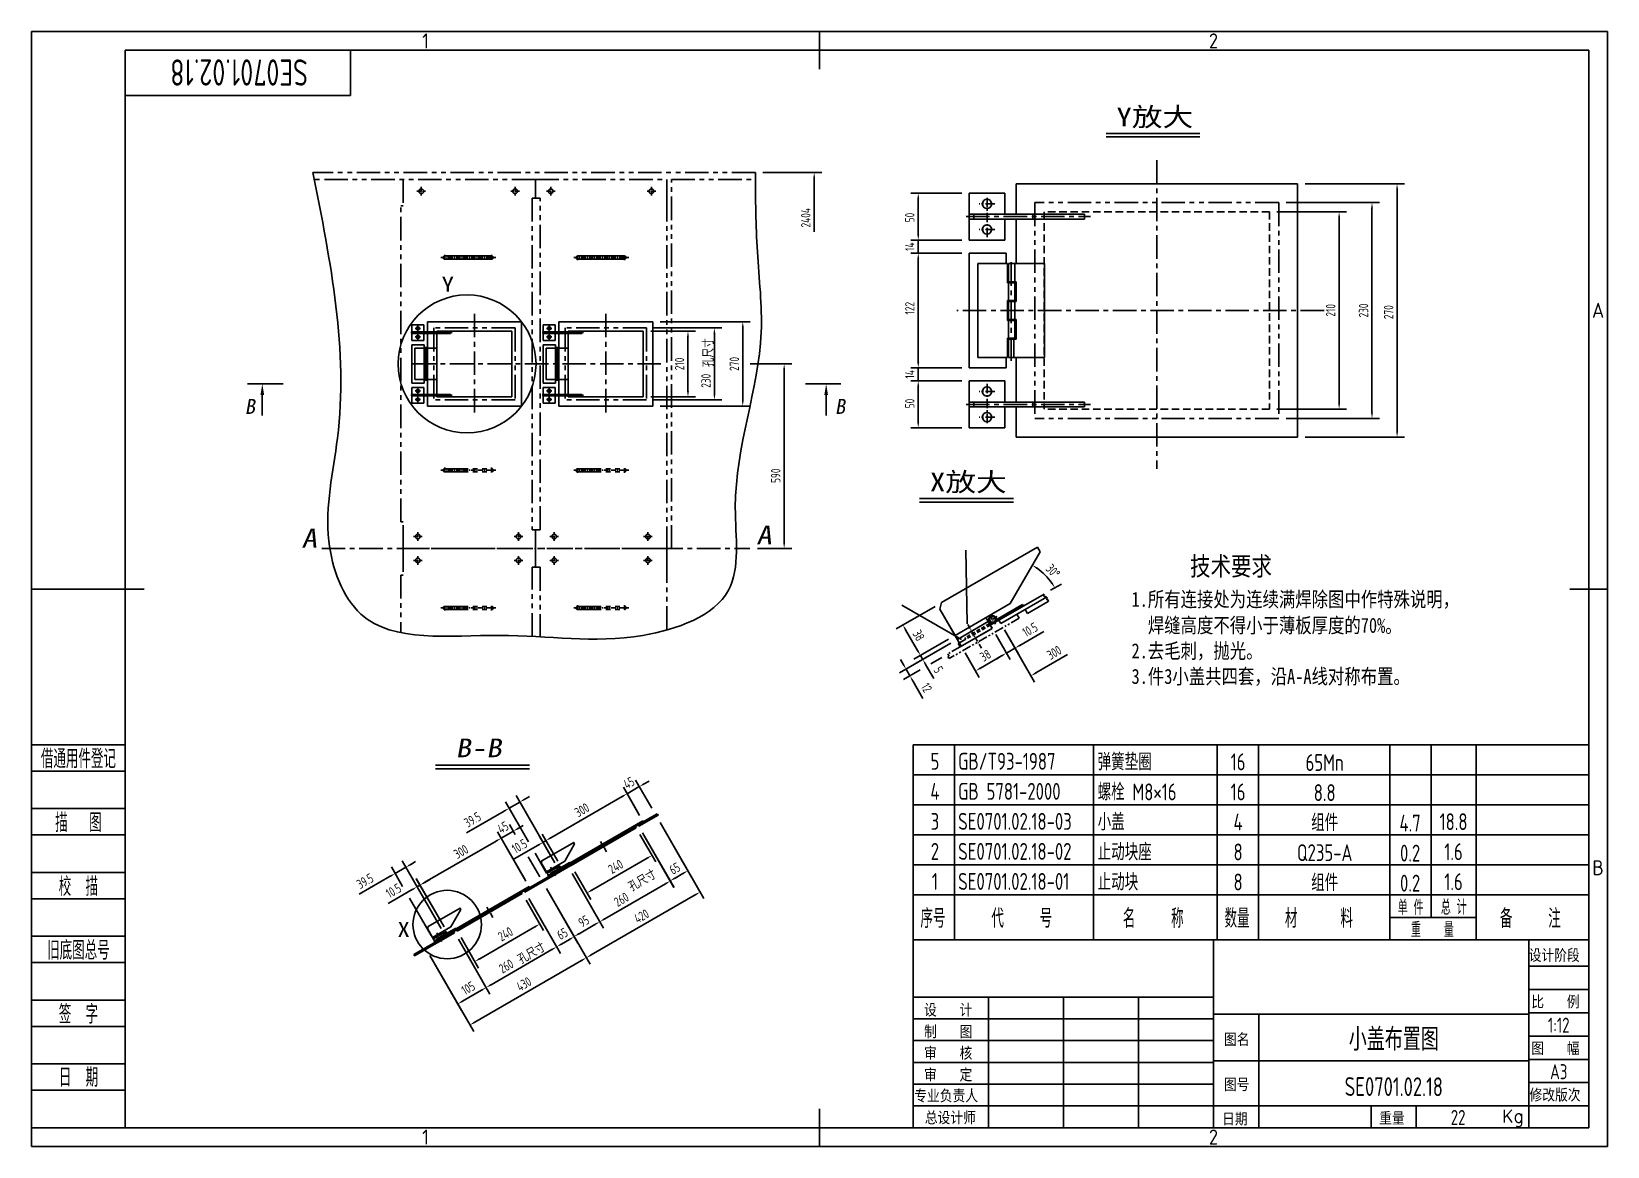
# Model space of a CAD drawing. Header units: millimetres. Extents: x -300 to 4740, y -60 to 3504.
import ezdxf
from ezdxf.enums import TextEntityAlignment as Align

# ---------------------------------------------------------------- set-up
doc = ezdxf.new("R2010")
doc.units = ezdxf.units.MM
doc.header["$LTSCALE"] = 120
for name, pattern in [('CENTER', [2, 1.25, -0.25, 0.25, -0.25]), ('DASHED', [0.75, 0.5, -0.25]), ('PHANTOM', [2.5, 1.25, -0.25, 0.25, -0.25, 0.25, -0.25])]:
    doc.linetypes.add(name, pattern=pattern)
doc.layers.get('0').update_dxf_attribs({"color": 2})
for name, color, linetype in [('1轮廓实线层', 2, 'Continuous'), ('2细线层', 3, 'Continuous'), ('3中心线层', 1, 'CENTER'), ('4虚线层', 6, 'DASHED'), ('6文字层', 3, 'Continuous'), ('7标注层', 4, 'Continuous'), ('8符号标注层', 1, 'Continuous'), ('9双点划线层', 3, 'PHANTOM'), ('图框层', 7, 'Continuous')]:
    doc.layers.add(name, color=color, linetype=linetype)
doc.styles.add('H', font='txt.shx', dxfattribs={"width": 0.8, "bigfont": 'hzfs.shx'})
doc.styles.add('PC_TEXTSTYLE', font='isocp.shx', dxfattribs={"width": 0.8, "bigfont": 'hzfs.shx'})
doc.styles.add('SYSTEM1', font='SIMKAI.TTF', dxfattribs={"width": 0.75})
doc.dimstyles.new('TH_GBDIM', dxfattribs={"dimscale": 12, "dimtxt": 2.5, "dimasz": 1.5, "dimexe": 2, "dimexo": 2, "dimgap": 1, "dimtad": 1, "dimdec": 1, "dimzin": 12, "dimdsep": 46, "dimtxsty": 'PC_TEXTSTYLE', "dimcen": 1.5, "dimclrd": 4, "dimclre": 4, "dimclrt": 3, "dimadec": 0, "dimazin": 2, "dimtfac": 0.714286, "dimtdec": 1, "dimtmove": 0, "dimatfit": 3, "dimfxl": 0, "dimtzin": 0, "dimlwd": -1, "dimlwe": -1, "dimarcsym": 0})

msp = doc.modelspace()

# ---------------------------------------------------------------- texts
at = {"layer": '6文字层', "style": 'PC_TEXTSTYLE'}
for s, p in [('1', (960, 3474)), ('2', (3480, 3474)), ('A', (4710, 2613)), ('B', (4710, 831)), ('1', (960, -30)), ('2', (3480, -30))]:
    msp.add_text(s, height=48, dxfattribs=at).set_placement(p, align=Align.MIDDLE)
at = {"layer": '6文字层', "ltscale": 4, "style": 'SYSTEM1', "width": 1.2}
for s, height, p in [('Y放大', 60, (3169.83, 3201.1)), ('Y', 48, (1011.67, 2672.17)), ('X放大', 60, (2573.34, 2034.17)), ('X', 48, (870.47, 609.79))]:
    msp.add_text(s, height=height, dxfattribs=at).set_placement(p)
at = {"layer": '6文字层', "ltscale": 4, "style": 'PC_TEXTSTYLE', "width": 0.8}
for height, rotation, p in [(35, 90, (1881.98, 2431.04)), (30, 30, (1620.62, 753.59)), (30, 30, (1266.5, 521.05))]:
    msp.add_text('孔尺寸', height=height, rotation=rotation, dxfattribs=at).set_placement(p)
at = {"layer": '6文字层', "ltscale": 4, "style": 'SYSTEM1', "oblique": 10}
for p in [(382.04, 2281.61), (2269.37, 2281.61)]:
    msp.add_text('B', height=48, dxfattribs=at).set_placement(p)
at = {"layer": '6文字层', "ltscale": 4, "style": 'SYSTEM1', "oblique": 10, "width": 1.2}
for s, p in [('A', (2018.31, 1864.94)), ('A', (563.95, 1854.57)), ('B-B', (1056.33, 1184.06))]:
    msp.add_text(s, height=60, dxfattribs=at).set_placement(p)
at = {"layer": '6文字层', "style": 'SYSTEM1', "width": 0.8}
msp.add_text('技术要求', height=60, dxfattribs=at).set_placement((3536.04, 1746.91), align=Align.BOTTOM_CENTER)
for s, p in [('1.所有连接处为连续满焊除图中作特殊说明，', (3217.87, 1650.78)), ('  焊缝高度不得小于薄板厚度的70%。', (3217.87, 1567.53)), ('2.去毛刺，抛光。', (3217.87, 1485.94)), ('3.件3小盖共四套，沿A-A线对称布置。', (3217.87, 1404.3))]:
    msp.add_text(s, height=48, dxfattribs=at).set_placement(p, align=Align.BOTTOM_LEFT)

# ---------------------------------------------------------------- blocks, each defined once
blk = doc.blocks.new('*D8')
at = {"layer": '7标注层', "color": 4, "ltscale": 4}
for p, q in [((2589.6, 1666.5), (2465.7, 1595)), ((2495.5, 1591.5), (2533.8, 1525.2)), ((2632.8, 1561.6), (2522, 1497.6))]:
    blk.add_line(p, q, dxfattribs=at)
for points in [[(2498.1, 1593), (2492.9, 1590), (2486.5, 1607)], [(2536.4, 1526.7), (2531.2, 1523.7), (2542.8, 1509.6)]]:
    blk.add_solid(points, dxfattribs=at)
at = {"layer": 'Defpoints', "color": 0, "ltscale": 4}
for p in [(2610.3, 1678.5), (2653.6, 1573.6), (2542.8, 1509.6)]:
    blk.add_point(p, dxfattribs=at)
at = {"layer": '7标注层', "color": 3, "ltscale": 4, "insert": (2537.1, 1573.5), "char_height": 30, "attachment_point": 5, "rotation": 300, "style": 'PC_TEXTSTYLE'}
blk.add_mtext('38{}{}', dxfattribs=at)
blk = doc.blocks.new('*D9')
at = {"layer": '7标注层', "color": 4, "ltscale": 4}
for p, q in [((2632.8, 1561.6), (2522, 1497.6)), ((2533.8, 1525.2), (2524.8, 1540.8)), ((2640.3, 1548.6), (2529.5, 1484.6)), ((2542.8, 1509.6), (2550.3, 1496.6)), ((2559.3, 1481), (2585.6, 1435.5))]:
    blk.add_line(p, q, dxfattribs=at)
for points in [[(2536.4, 1526.7), (2531.2, 1523.7), (2542.8, 1509.6)], [(2561.9, 1482.5), (2556.7, 1479.5), (2550.3, 1496.6)]]:
    blk.add_solid(points, dxfattribs=at)
at = {"layer": 'Defpoints', "color": 0, "ltscale": 4}
for p in [(2653.6, 1573.6), (2661.1, 1560.6), (2550.3, 1496.6)]:
    blk.add_point(p, dxfattribs=at)
at = {"layer": '7标注层', "color": 3, "ltscale": 4, "insert": (2600.3, 1464), "char_height": 30, "attachment_point": 5, "rotation": 300, "style": 'PC_TEXTSTYLE'}
blk.add_mtext('5{}{}', dxfattribs=at)
blk = doc.blocks.new('*D10')
at = {"layer": '7标注层', "color": 4, "ltscale": 4}
for p, q in [((2640.3, 1548.6), (2476, 1453.7)), ((2487.8, 1481.3), (2478.8, 1496.9)), ((2541.8, 1463.2), (2488.4, 1432.3)), ((2496.8, 1465.7), (2509.2, 1444.3)), ((2518.2, 1428.7), (2550.7, 1372.4))]:
    blk.add_line(p, q, dxfattribs=at)
for points in [[(2490.4, 1482.8), (2485.2, 1479.8), (2496.8, 1465.7)], [(2520.7, 1430.2), (2515.6, 1427.2), (2509.2, 1444.3)]]:
    blk.add_solid(points, dxfattribs=at)
at = {"layer": 'Defpoints', "color": 0, "ltscale": 4}
for p in [(2661.1, 1560.6), (2562.6, 1475.2), (2509.2, 1444.3)]:
    blk.add_point(p, dxfattribs=at)
at = {"layer": '7标注层', "color": 3, "ltscale": 4, "insert": (2562.3, 1406.3), "char_height": 30, "attachment_point": 5, "rotation": 300, "style": 'PC_TEXTSTYLE'}
blk.add_mtext('12{}{}', dxfattribs=at)
blk = doc.blocks.new('*D11')
at = {"layer": '7标注层', "color": 4, "ltscale": 4}
for p, q in [((2783.7, 1576.2), (2829.9, 1496.3)), ((2685.5, 1518.4), (2731.1, 1439.3)), ((2734.7, 1469.1), (2802.3, 1508.1))]:
    blk.add_line(p, q, dxfattribs=at)
for points in [[(2800.8, 1510.7), (2803.8, 1505.5), (2817.9, 1517.1)], [(2733.2, 1471.7), (2736.2, 1466.5), (2719.1, 1460.1)]]:
    blk.add_solid(points, dxfattribs=at)
at = {"layer": 'Defpoints', "color": 0, "ltscale": 4}
for p in [(2771.7, 1597), (2673.5, 1539.2), (2817.9, 1517.1)]:
    blk.add_point(p, dxfattribs=at)
at = {"layer": '7标注层', "color": 3, "ltscale": 4, "insert": (2750.8, 1509.5), "char_height": 30, "attachment_point": 5, "rotation": 30, "style": 'PC_TEXTSTYLE'}
blk.add_mtext('38{}{}', dxfattribs=at)
blk = doc.blocks.new('*D12')
at = {"layer": '7标注层', "color": 4, "ltscale": 4}
for p, q in [((2783.7, 1576.2), (2829.8, 1496.4)), ((2811.5, 1591.2), (2857.1, 1512.1)), ((2860.7, 1541.9), (2937.4, 1586.2)), ((2817.8, 1517.1), (2845.1, 1532.9)), ((2802.3, 1508.1), (2786.7, 1499.1))]:
    blk.add_line(p, q, dxfattribs=at)
for points in [[(2800.8, 1510.7), (2803.8, 1505.5), (2817.8, 1517.1)], [(2859.2, 1544.5), (2862.2, 1539.3), (2845.1, 1532.9)]]:
    blk.add_solid(points, dxfattribs=at)
at = {"layer": 'Defpoints', "color": 0, "ltscale": 4}
for p in [(2771.7, 1597), (2799.5, 1611.9), (2845.1, 1532.9)]:
    blk.add_point(p, dxfattribs=at)
at = {"layer": '7标注层', "color": 3, "ltscale": 4, "insert": (2893.4, 1591.9), "char_height": 30, "attachment_point": 5, "rotation": 30, "style": 'PC_TEXTSTYLE'}
blk.add_mtext('10.5{}{}', dxfattribs=at)
blk = doc.blocks.new('*D13')
at = {"layer": '7标注层', "color": 4, "ltscale": 4}
for p, q in [((2811.5, 1591.2), (2908.1, 1423.7)), ((2911.7, 1453.5), (3013.3, 1512.1))]:
    blk.add_line(p, q, dxfattribs=at)
blk.add_solid([(2910.2, 1456.1), (2913.2, 1450.9), (2896.1, 1444.5)], dxfattribs=at)
at = {"layer": 'Defpoints', "color": 0, "ltscale": 4}
for p in [(3021.1, 1634.5), (2799.5, 1611.9), (3072.2, 1546.1)]:
    blk.add_point(p, dxfattribs=at)
at = {"layer": '7标注层', "color": 3, "ltscale": 4, "insert": (2970.7, 1518.7), "char_height": 30, "attachment_point": 5, "rotation": 30, "style": 'PC_TEXTSTYLE'}
blk.add_mtext('300{}{}', dxfattribs=at)
blk = doc.blocks.new('*D15')
at = {"layer": '7标注层', "color": 4, "ltscale": 4}
for p, q in [((1998.6, 2441.5), (2131, 2441.5)), ((2107, 1869.5), (2107, 2423.5)), ((2021.2, 1851.5), (2131, 1851.5))]:
    blk.add_line(p, q, dxfattribs=at)
for points in [[(2104, 2423.5), (2110, 2423.5), (2107, 2441.5)], [(2104, 1869.5), (2110, 1869.5), (2107, 1851.5)]]:
    blk.add_solid(points, dxfattribs=at)
at = {"layer": 'Defpoints', "color": 0, "ltscale": 4}
for p in [(1974.6, 2441.5), (2107, 2441.5), (1997.2, 1851.5)]:
    blk.add_point(p, dxfattribs=at)
at = {"layer": '7标注层', "color": 3, "ltscale": 4, "insert": (2080, 2084), "char_height": 30, "attachment_point": 5, "rotation": 90, "style": 'PC_TEXTSTYLE'}
blk.add_mtext('590', dxfattribs=at)
blk = doc.blocks.new('*D16')
at = {"layer": '7标注层', "color": 4, "ltscale": 4}
for p, q in [((1680.5, 2546.5), (1823.4, 2546.5)), ((1799.4, 2528.5), (1799.4, 2354.5)), ((1680.5, 2336.5), (1823.4, 2336.5))]:
    blk.add_line(p, q, dxfattribs=at)
for points in [[(1796.4, 2528.5), (1802.4, 2528.5), (1799.4, 2546.5)], [(1796.4, 2354.5), (1802.4, 2354.5), (1799.4, 2336.5)]]:
    blk.add_solid(points, dxfattribs=at)
at = {"layer": 'Defpoints', "color": 0, "ltscale": 4}
for p in [(1656.5, 2546.5), (1656.5, 2336.5), (1799.4, 2336.5)]:
    blk.add_point(p, dxfattribs=at)
at = {"layer": '7标注层', "color": 3, "ltscale": 4, "insert": (1772.4, 2441.5), "char_height": 30, "attachment_point": 5, "rotation": 90, "style": 'PC_TEXTSTYLE'}
blk.add_mtext('210', dxfattribs=at)
blk = doc.blocks.new('*D17')
at = {"layer": '7标注层', "color": 4, "ltscale": 4}
for p, q in [((1690.5, 2556.5), (1907.9, 2556.5)), ((1883.9, 2538.5), (1883.9, 2344.5)), ((1690.5, 2326.5), (1907.9, 2326.5))]:
    blk.add_line(p, q, dxfattribs=at)
for points in [[(1880.9, 2538.5), (1886.9, 2538.5), (1883.9, 2556.5)], [(1880.9, 2344.5), (1886.9, 2344.5), (1883.9, 2326.5)]]:
    blk.add_solid(points, dxfattribs=at)
at = {"layer": 'Defpoints', "color": 0, "ltscale": 4}
for p in [(1666.5, 2556.5), (1666.5, 2326.5), (1883.9, 2326.5)]:
    blk.add_point(p, dxfattribs=at)
at = {"layer": '7标注层', "color": 3, "ltscale": 4, "insert": (1856.9, 2387.5), "char_height": 30, "attachment_point": 5, "rotation": 90, "style": 'PC_TEXTSTYLE'}
blk.add_mtext('230', dxfattribs=at)
blk = doc.blocks.new('*D18')
at = {"layer": '7标注层', "color": 4, "ltscale": 4}
for p, q in [((1710.5, 2576.5), (1998.6, 2576.5)), ((1974.6, 2558.5), (1974.6, 2324.5)), ((1710.5, 2306.5), (1998.6, 2306.5))]:
    blk.add_line(p, q, dxfattribs=at)
for points in [[(1971.6, 2558.5), (1977.6, 2558.5), (1974.6, 2576.5)], [(1971.6, 2324.5), (1977.6, 2324.5), (1974.6, 2306.5)]]:
    blk.add_solid(points, dxfattribs=at)
at = {"layer": 'Defpoints', "color": 0, "ltscale": 4}
for p in [(1686.5, 2576.5), (1686.5, 2306.5), (1974.6, 2306.5)]:
    blk.add_point(p, dxfattribs=at)
at = {"layer": '7标注层', "color": 3, "ltscale": 4, "insert": (1947.6, 2441.5), "char_height": 30, "attachment_point": 5, "rotation": 90, "style": 'PC_TEXTSTYLE'}
blk.add_mtext('270', dxfattribs=at)
blk = doc.blocks.new('*D19')
at = {"layer": '7标注层', "color": 4, "ltscale": 4}
for p, q in [((3682.7, 2927.2), (3905.7, 2927.2)), ((3881.7, 2909.2), (3881.7, 2315.2)), ((3682.7, 2297.2), (3905.7, 2297.2))]:
    blk.add_line(p, q, dxfattribs=at)
for points in [[(3878.7, 2909.2), (3884.7, 2909.2), (3881.7, 2927.2)], [(3878.7, 2315.2), (3884.7, 2315.2), (3881.7, 2297.2)]]:
    blk.add_solid(points, dxfattribs=at)
at = {"layer": 'Defpoints', "color": 0, "ltscale": 4}
for p in [(3658.7, 2927.2), (3658.7, 2297.2), (3881.7, 2297.2)]:
    blk.add_point(p, dxfattribs=at)
at = {"layer": '7标注层', "color": 3, "ltscale": 4, "insert": (3854.7, 2612.8), "char_height": 30, "attachment_point": 5, "rotation": 90, "style": 'PC_TEXTSTYLE'}
blk.add_mtext('210{}{}', dxfattribs=at)
blk = doc.blocks.new('*D20')
at = {"layer": '7标注层', "color": 4, "ltscale": 4}
for p, q in [((3712.7, 2957.2), (4010.9, 2957.2)), ((3986.9, 2939.2), (3986.9, 2285.2)), ((3712.7, 2267.2), (4010.9, 2267.2))]:
    blk.add_line(p, q, dxfattribs=at)
for points in [[(3983.9, 2939.2), (3989.9, 2939.2), (3986.9, 2957.2)], [(3983.9, 2285.2), (3989.9, 2285.2), (3986.9, 2267.2)]]:
    blk.add_solid(points, dxfattribs=at)
at = {"layer": 'Defpoints', "color": 0, "ltscale": 4}
for p in [(3688.7, 2957.2), (3688.7, 2267.2), (3986.9, 2267.2)]:
    blk.add_point(p, dxfattribs=at)
at = {"layer": '7标注层', "color": 3, "ltscale": 4, "insert": (3959.9, 2612.2), "char_height": 30, "attachment_point": 5, "rotation": 90, "style": 'PC_TEXTSTYLE'}
blk.add_mtext('230{}{}', dxfattribs=at)
blk = doc.blocks.new('*D21')
at = {"layer": '7标注层', "color": 4, "ltscale": 4}
for p, q in [((3772.7, 3017.2), (4091.1, 3017.2)), ((4067.1, 2999.2), (4067.1, 2225.2)), ((3772.7, 2207.2), (4091.1, 2207.2))]:
    blk.add_line(p, q, dxfattribs=at)
for points in [[(4064.1, 2999.2), (4070.1, 2999.2), (4067.1, 3017.2)], [(4064.1, 2225.2), (4070.1, 2225.2), (4067.1, 2207.2)]]:
    blk.add_solid(points, dxfattribs=at)
at = {"layer": 'Defpoints', "color": 0, "ltscale": 4}
for p in [(3748.7, 3017.2), (3748.7, 2207.2), (4067.1, 2207.2)]:
    blk.add_point(p, dxfattribs=at)
at = {"layer": '7标注层', "color": 3, "ltscale": 4, "insert": (4040.1, 2607), "char_height": 30, "attachment_point": 5, "rotation": 90, "style": 'PC_TEXTSTYLE'}
blk.add_mtext('270{}{}', dxfattribs=at)
blk = doc.blocks.new('*D22')
at = {"layer": '7标注层', "color": 4, "ltscale": 4}
for p, q in [((2674.7, 2987.2), (2511.8, 2987.2)), ((2535.8, 2855.2), (2535.8, 2969.2)), ((2674.7, 2837.2), (2511.8, 2837.2))]:
    blk.add_line(p, q, dxfattribs=at)
for points in [[(2532.8, 2969.2), (2538.8, 2969.2), (2535.8, 2987.2)], [(2532.8, 2855.2), (2538.8, 2855.2), (2535.8, 2837.2)]]:
    blk.add_solid(points, dxfattribs=at)
at = {"layer": 'Defpoints', "color": 0, "ltscale": 4}
for p in [(2535.8, 2987.2), (2698.7, 2987.2), (2698.7, 2837.2)]:
    blk.add_point(p, dxfattribs=at)
at = {"layer": '7标注层', "color": 3, "ltscale": 4, "insert": (2508.8, 2909.4), "char_height": 30, "attachment_point": 5, "rotation": 90, "style": 'PC_TEXTSTYLE'}
blk.add_mtext('50{}{}', dxfattribs=at)
blk = doc.blocks.new('*D23')
at = {"layer": '7标注层', "color": 4, "ltscale": 4}
for p, q in [((2535.8, 2855.2), (2535.8, 2873.2)), ((2674.7, 2837.2), (2511.8, 2837.2)), ((2535.8, 2837.2), (2535.8, 2795.2)), ((2674.7, 2795.2), (2511.8, 2795.2)), ((2535.8, 2777.2), (2535.8, 2759.2))]:
    blk.add_line(p, q, dxfattribs=at)
for points in [[(2532.8, 2855.2), (2538.8, 2855.2), (2535.8, 2837.2)], [(2532.8, 2777.2), (2538.8, 2777.2), (2535.8, 2795.2)]]:
    blk.add_solid(points, dxfattribs=at)
at = {"layer": 'Defpoints', "color": 0, "ltscale": 4}
for p in [(2698.7, 2837.2), (2535.8, 2795.2), (2698.7, 2795.2)]:
    blk.add_point(p, dxfattribs=at)
at = {"layer": '7标注层', "color": 3, "ltscale": 4, "insert": (2508.8, 2816.2), "char_height": 30, "attachment_point": 5, "rotation": 90, "style": 'PC_TEXTSTYLE'}
blk.add_mtext('14{}{}', dxfattribs=at)
blk = doc.blocks.new('*D24')
at = {"layer": '7标注层', "color": 4, "ltscale": 4}
for p, q in [((2674.7, 2795.2), (2511.8, 2795.2)), ((2535.8, 2777.2), (2535.8, 2447.2)), ((2674.7, 2429.2), (2511.8, 2429.2))]:
    blk.add_line(p, q, dxfattribs=at)
for points in [[(2532.8, 2777.2), (2538.8, 2777.2), (2535.8, 2795.2)], [(2532.8, 2447.2), (2538.8, 2447.2), (2535.8, 2429.2)]]:
    blk.add_solid(points, dxfattribs=at)
at = {"layer": 'Defpoints', "color": 0, "ltscale": 4}
for p in [(2698.7, 2795.2), (2535.8, 2429.2), (2698.7, 2429.2)]:
    blk.add_point(p, dxfattribs=at)
at = {"layer": '7标注层', "color": 3, "ltscale": 4, "insert": (2508.8, 2619.6), "char_height": 30, "attachment_point": 5, "rotation": 90, "style": 'PC_TEXTSTYLE'}
blk.add_mtext('122{}{}', dxfattribs=at)
blk = doc.blocks.new('*D26')
at = {"layer": '7标注层', "color": 4, "ltscale": 4}
for p, q in [((2674.7, 2429.2), (2511.8, 2429.2)), ((2535.8, 2447.2), (2535.8, 2465.2)), ((2535.8, 2387.2), (2535.8, 2429.2)), ((2674.7, 2387.2), (2511.8, 2387.2)), ((2535.8, 2369.2), (2535.8, 2351.2))]:
    blk.add_line(p, q, dxfattribs=at)
for points in [[(2532.8, 2447.2), (2538.8, 2447.2), (2535.8, 2429.2)], [(2532.8, 2369.2), (2538.8, 2369.2), (2535.8, 2387.2)]]:
    blk.add_solid(points, dxfattribs=at)
at = {"layer": 'Defpoints', "color": 0, "ltscale": 4}
for p in [(2535.8, 2429.2), (2698.7, 2429.2), (2698.7, 2387.2)]:
    blk.add_point(p, dxfattribs=at)
at = {"layer": '7标注层', "color": 3, "ltscale": 4, "insert": (2508.8, 2408.2), "char_height": 30, "attachment_point": 5, "rotation": 90, "style": 'PC_TEXTSTYLE'}
blk.add_mtext('14{}{}', dxfattribs=at)
blk = doc.blocks.new('*D25')
at = {"layer": '7标注层', "color": 4, "ltscale": 4}
for p, q in [((2674.7, 2387.2), (2511.8, 2387.2)), ((2535.8, 2369.2), (2535.8, 2255.2)), ((2674.7, 2237.2), (2511.8, 2237.2))]:
    blk.add_line(p, q, dxfattribs=at)
for points in [[(2532.8, 2369.2), (2538.8, 2369.2), (2535.8, 2387.2)], [(2532.8, 2255.2), (2538.8, 2255.2), (2535.8, 2237.2)]]:
    blk.add_solid(points, dxfattribs=at)
at = {"layer": 'Defpoints', "color": 0, "ltscale": 4}
for p in [(2698.7, 2387.2), (2535.8, 2237.2), (2698.7, 2237.2)]:
    blk.add_point(p, dxfattribs=at)
at = {"layer": '7标注层', "color": 3, "ltscale": 4, "insert": (2508.8, 2315), "char_height": 30, "attachment_point": 5, "rotation": 90, "style": 'PC_TEXTSTYLE'}
blk.add_mtext('50{}{}', dxfattribs=at)
blk = doc.blocks.new('*D27')
at = {"layer": '7标注层', "color": 4, "ltscale": 4}
for p, q in [((2039.1, 3053.5), (2227.1, 3053.5)), ((2203.1, 3035.5), (2203.1, 2864))]:
    blk.add_line(p, q, dxfattribs=at)
blk.add_solid([(2200.1, 3035.5), (2206.1, 3035.5), (2203.1, 3053.5)], dxfattribs=at)
at = {"layer": 'Defpoints', "color": 0, "ltscale": 4}
for p in [(2015.1, 3053.5), (1995.8, 2669.6), (2203.1, 2669.6)]:
    blk.add_point(p, dxfattribs=at)
at = {"layer": '7标注层', "color": 3, "ltscale": 4, "insert": (2176.1, 2908.7), "char_height": 30, "attachment_point": 5, "rotation": 90, "style": 'PC_TEXTSTYLE'}
blk.add_mtext('2404{}{}', dxfattribs=at)
blk = doc.blocks.new('*D28')
at = {"layer": '7标注层', "color": 4, "ltscale": 4}
for p, q in [((1281.5, 727.6), (1337.6, 630.4)), ((1073.7, 607.6), (1129.7, 510.4)), ((1310, 642.2), (1133.3, 540.2))]:
    blk.add_line(p, q, dxfattribs=at)
for points in [[(1308.5, 644.8), (1311.5, 639.6), (1325.6, 651.2)], [(1131.8, 542.8), (1134.8, 537.6), (1117.7, 531.2)]]:
    blk.add_solid(points, dxfattribs=at)
at = {"layer": 'Defpoints', "color": 0, "ltscale": 4}
for p in [(1269.5, 748.3), (1061.7, 628.3), (1117.7, 531.2)]:
    blk.add_point(p, dxfattribs=at)
at = {"layer": '7标注层', "color": 3, "ltscale": 4, "insert": (1215.8, 619.1), "char_height": 30, "attachment_point": 5, "rotation": 30, "style": 'PC_TEXTSTYLE'}
blk.add_mtext('240', dxfattribs=at)
blk = doc.blocks.new('*D29')
at = {"layer": '7标注层', "color": 4, "ltscale": 4}
for p, q in [((1290.2, 732.6), (1391.3, 557.3)), ((1065, 602.6), (1166.2, 427.3)), ((1169.7, 457.1), (1363.7, 569.1))]:
    blk.add_line(p, q, dxfattribs=at)
for points in [[(1362.2, 571.7), (1365.2, 566.5), (1379.3, 578.1)], [(1168.2, 459.7), (1171.2, 454.5), (1154.2, 448.1)]]:
    blk.add_solid(points, dxfattribs=at)
at = {"layer": 'Defpoints', "color": 0, "ltscale": 4}
for p in [(1278.2, 753.3), (1053, 623.3), (1379.3, 578.1)]:
    blk.add_point(p, dxfattribs=at)
at = {"layer": '7标注层', "color": 3, "ltscale": 4, "insert": (1218.1, 516.2), "char_height": 30, "attachment_point": 5, "rotation": 30, "style": 'PC_TEXTSTYLE'}
blk.add_mtext('260', dxfattribs=at)
blk = doc.blocks.new('*D30')
at = {"layer": '7标注层', "color": 4, "ltscale": 4}
for p, q in [((1065, 602.6), (1166.2, 427.3)), ((974.1, 550.1), (1075.2, 374.8)), ((1078.8, 404.6), (1138.6, 439.1))]:
    blk.add_line(p, q, dxfattribs=at)
for points in [[(1077.3, 407.2), (1080.3, 402), (1063.2, 395.6)], [(1137.1, 441.7), (1140.1, 436.5), (1154.2, 448.1)]]:
    blk.add_solid(points, dxfattribs=at)
at = {"layer": 'Defpoints', "color": 0, "ltscale": 4}
for p in [(1053, 623.3), (962.1, 570.8), (1154.2, 448.1)]:
    blk.add_point(p, dxfattribs=at)
at = {"layer": '7标注层', "color": 3, "ltscale": 4, "insert": (1096.7, 446.1), "char_height": 30, "attachment_point": 5, "rotation": 30, "style": 'PC_TEXTSTYLE'}
blk.add_mtext('105', dxfattribs=at)
blk = doc.blocks.new('*D31')
at = {"layer": '7标注层', "color": 4, "ltscale": 4}
for p, q in [((1346.5, 765.1), (1447.6, 589.8)), ((1290.2, 732.6), (1391.3, 557.3)), ((1394.9, 587.1), (1420, 601.6))]:
    blk.add_line(p, q, dxfattribs=at)
for points in [[(1418.5, 604.2), (1421.5, 599), (1435.6, 610.6)], [(1393.4, 589.7), (1396.4, 584.5), (1379.3, 578.1)]]:
    blk.add_solid(points, dxfattribs=at)
at = {"layer": 'Defpoints', "color": 0, "ltscale": 4}
for p in [(1334.5, 785.8), (1278.2, 753.3), (1435.6, 610.6)]:
    blk.add_point(p, dxfattribs=at)
at = {"layer": '7标注层', "color": 3, "ltscale": 4, "insert": (1397.7, 619.9), "char_height": 30, "attachment_point": 5, "rotation": 30, "style": 'PC_TEXTSTYLE'}
blk.add_mtext('65', dxfattribs=at)
blk = doc.blocks.new('*D32')
at = {"layer": '7标注层', "color": 4, "ltscale": 4}
for p, q in [((1346.5, 765.1), (1486.5, 522.5)), ((974.1, 550.1), (1114.1, 307.5)), ((1117.7, 337.3), (1458.9, 534.3))]:
    blk.add_line(p, q, dxfattribs=at)
for points in [[(1457.4, 536.9), (1460.4, 531.7), (1474.5, 543.3)], [(1116.2, 339.9), (1119.2, 334.7), (1102.1, 328.3)]]:
    blk.add_solid(points, dxfattribs=at)
at = {"layer": 'Defpoints', "color": 0, "ltscale": 4}
for p in [(1334.5, 785.8), (962.1, 570.8), (1474.5, 543.3)]:
    blk.add_point(p, dxfattribs=at)
at = {"layer": '7标注层', "color": 3, "ltscale": 4, "insert": (1274.8, 459.2), "char_height": 30, "attachment_point": 5, "rotation": 30, "style": 'PC_TEXTSTYLE'}
blk.add_mtext('430', dxfattribs=at)
blk = doc.blocks.new('*D33')
at = {"layer": '7标注层', "color": 4, "ltscale": 4}
for p, q in [((957.7, 784.4), (1186.3, 916.4)), ((1279, 791.9), (1189.9, 946.2)), ((1019.2, 641.9), (930.1, 796.2))]:
    blk.add_line(p, q, dxfattribs=at)
for points in [[(1184.8, 919), (1187.8, 913.8), (1201.9, 925.4)], [(956.2, 787), (959.2, 781.8), (942.1, 775.4)]]:
    blk.add_solid(points, dxfattribs=at)
at = {"layer": 'Defpoints', "color": 0, "ltscale": 4}
for p in [(1201.9, 925.4), (1291, 771.1), (1031.2, 621.1)]:
    blk.add_point(p, dxfattribs=at)
at = {"layer": '7标注层', "color": 3, "ltscale": 4, "insert": (1073.4, 882.4), "char_height": 30, "attachment_point": 5, "rotation": 30, "style": 'PC_TEXTSTYLE'}
blk.add_mtext('300', dxfattribs=at)
blk = doc.blocks.new('*D34')
at = {"layer": '7标注层', "color": 4, "ltscale": 4}
for p, q in [((1247.1, 937.2), (1228.9, 968.7)), ((1256.5, 956.9), (1272.1, 965.9)), ((1186.3, 916.4), (1170.7, 907.4)), ((1281, 788.5), (1189.9, 946.2)), ((1201.9, 925.4), (1240.9, 947.9))]:
    blk.add_line(p, q, dxfattribs=at)
for points in [[(1255, 959.5), (1258, 954.3), (1240.9, 947.9)], [(1184.8, 919), (1187.8, 913.8), (1201.9, 925.4)]]:
    blk.add_solid(points, dxfattribs=at)
at = {"layer": 'Defpoints', "color": 0, "ltscale": 4}
for p in [(1240.9, 947.9), (1259.1, 916.4), (1293, 767.7)]:
    blk.add_point(p, dxfattribs=at)
at = {"layer": '7标注层', "color": 3, "ltscale": 4, "insert": (1207.9, 960), "char_height": 30, "attachment_point": 5, "rotation": 30, "style": 'PC_TEXTSTYLE'}
blk.add_mtext('45', dxfattribs=at)
blk = doc.blocks.new('*D35')
at = {"layer": '7标注层', "color": 4, "ltscale": 4}
for p, q in [((917.5, 760.9), (840.8, 716.7)), ((1010.1, 636.7), (921.1, 790.7)), ((1019.2, 641.9), (930.2, 796)), ((942.2, 775.2), (933.1, 769.9)), ((957.8, 784.2), (973.4, 793.2))]:
    blk.add_line(p, q, dxfattribs=at)
for points in [[(916, 763.5), (919, 758.3), (933.1, 769.9)], [(956.3, 786.8), (959.3, 781.6), (942.2, 775.2)]]:
    blk.add_solid(points, dxfattribs=at)
at = {"layer": 'Defpoints', "color": 0, "ltscale": 4}
for p in [(933.1, 769.9), (1022.1, 615.9), (1031.2, 621.1)]:
    blk.add_point(p, dxfattribs=at)
at = {"layer": '7标注层', "color": 3, "ltscale": 4, "insert": (857.9, 757.7), "char_height": 30, "attachment_point": 5, "rotation": 30, "style": 'PC_TEXTSTYLE'}
blk.add_mtext('10.5', dxfattribs=at)
blk = doc.blocks.new('*D36')
at = {"layer": '7标注层', "color": 4, "ltscale": 4}
for p, q in [((886.9, 771), (850.9, 833.4)), ((897.1, 832.4), (862.9, 812.7)), ((1010.1, 636.7), (885.1, 853.2)), ((912.7, 841.4), (928.3, 850.4)), ((847.3, 803.7), (747.6, 746.1))]:
    blk.add_line(p, q, dxfattribs=at)
for points in [[(845.8, 806.3), (848.8, 801.1), (862.9, 812.7)], [(911.2, 844), (914.2, 838.8), (897.1, 832.4)]]:
    blk.add_solid(points, dxfattribs=at)
at = {"layer": 'Defpoints', "color": 0, "ltscale": 4}
for p in [(897.1, 832.4), (898.9, 750.2), (1022.1, 615.9)]:
    blk.add_point(p, dxfattribs=at)
at = {"layer": '7标注层', "color": 3, "ltscale": 4, "insert": (766.7, 788.3), "char_height": 30, "attachment_point": 5, "rotation": 30, "style": 'PC_TEXTSTYLE'}
blk.add_mtext('39.5', dxfattribs=at)
blk = doc.blocks.new('*D37')
at = {"layer": '7标注层', "color": 4, "ltscale": 4}
for p, q in [((1645.2, 937.6), (1696.1, 849.5)), ((1668.5, 861.3), (1491.8, 759.3)), ((1437.4, 817.6), (1488.2, 729.5))]:
    blk.add_line(p, q, dxfattribs=at)
for points in [[(1667, 863.9), (1670, 858.7), (1684.1, 870.3)], [(1490.3, 761.9), (1493.3, 756.7), (1476.2, 750.3)]]:
    blk.add_solid(points, dxfattribs=at)
at = {"layer": 'Defpoints', "color": 0, "ltscale": 4}
for p in [(1633.2, 958.3), (1425.4, 838.3), (1476.2, 750.3)]:
    blk.add_point(p, dxfattribs=at)
at = {"layer": '7标注层', "color": 3, "ltscale": 4, "insert": (1568.2, 834.6), "char_height": 30, "attachment_point": 5, "rotation": 30, "style": 'PC_TEXTSTYLE'}
blk.add_mtext('240', dxfattribs=at)
blk = doc.blocks.new('*D38')
at = {"layer": '7标注层', "color": 4, "ltscale": 4}
for p, q in [((1653.9, 942.6), (1754.8, 767.8)), ((1428.7, 812.6), (1529.6, 637.8)), ((1533.2, 667.6), (1727.2, 779.6))]:
    blk.add_line(p, q, dxfattribs=at)
for points in [[(1725.7, 782.2), (1728.7, 777), (1742.8, 788.6)], [(1531.7, 670.2), (1534.7, 665), (1517.6, 658.6)]]:
    blk.add_solid(points, dxfattribs=at)
at = {"layer": 'Defpoints', "color": 0, "ltscale": 4}
for p in [(1641.9, 963.3), (1416.7, 833.3), (1742.8, 788.6)]:
    blk.add_point(p, dxfattribs=at)
at = {"layer": '7标注层', "color": 3, "ltscale": 4, "insert": (1586.5, 729.5), "char_height": 30, "attachment_point": 5, "rotation": 30, "style": 'PC_TEXTSTYLE'}
blk.add_mtext('260', dxfattribs=at)
blk = doc.blocks.new('*D39')
at = {"layer": '7标注层', "color": 4, "ltscale": 4}
for p, q in [((1710.2, 975.1), (1810.8, 800.7)), ((1653.9, 942.6), (1754.5, 768.2)), ((1758.1, 798), (1783.3, 812.5))]:
    blk.add_line(p, q, dxfattribs=at)
for points in [[(1781.8, 815.1), (1784.8, 809.9), (1798.8, 821.5)], [(1756.6, 800.6), (1759.6, 795.4), (1742.5, 789)]]:
    blk.add_solid(points, dxfattribs=at)
at = {"layer": 'Defpoints', "color": 0, "ltscale": 4}
for p in [(1641.9, 963.3), (1698.2, 995.8), (1798.8, 821.5)]:
    blk.add_point(p, dxfattribs=at)
at = {"layer": '7标注层', "color": 3, "ltscale": 4, "insert": (1757.2, 828.6), "char_height": 30, "attachment_point": 5, "rotation": 30, "style": 'PC_TEXTSTYLE'}
blk.add_mtext('65', dxfattribs=at)
blk = doc.blocks.new('*D40')
at = {"layer": '7标注层', "color": 4, "ltscale": 4}
for p, q in [((1428.7, 812.6), (1529.6, 637.8)), ((1346.5, 765.1), (1447.4, 590.3)), ((1502, 649.6), (1450.9, 620.1))]:
    blk.add_line(p, q, dxfattribs=at)
for points in [[(1500.5, 652.2), (1503.5, 647), (1517.6, 658.6)], [(1449.4, 622.7), (1452.4, 617.5), (1435.4, 611.1)]]:
    blk.add_solid(points, dxfattribs=at)
at = {"layer": 'Defpoints', "color": 0, "ltscale": 4}
for p in [(1416.7, 833.3), (1334.5, 785.8), (1435.4, 611.1)]:
    blk.add_point(p, dxfattribs=at)
at = {"layer": '7标注层', "color": 3, "ltscale": 4, "insert": (1466.1, 660), "char_height": 30, "attachment_point": 5, "rotation": 30, "style": 'PC_TEXTSTYLE'}
blk.add_mtext('95', dxfattribs=at)
blk = doc.blocks.new('*D42')
at = {"layer": '7标注层', "color": 4, "ltscale": 4}
for p, q in [((1683.7, 1021), (1631.7, 1111)), ((1589.1, 1058.7), (1573.5, 1049.7)), ((1644.7, 998.5), (1592.7, 1088.5)), ((1604.7, 1067.7), (1643.7, 1090.2)), ((1659.3, 1099.2), (1674.9, 1108.2))]:
    blk.add_line(p, q, dxfattribs=at)
for points in [[(1587.6, 1061.3), (1590.6, 1056.1), (1604.7, 1067.7)], [(1657.8, 1101.8), (1660.8, 1096.6), (1643.7, 1090.2)]]:
    blk.add_solid(points, dxfattribs=at)
at = {"layer": 'Defpoints', "color": 0, "ltscale": 4}
for p in [(1643.7, 1090.2), (1656.7, 977.7), (1695.7, 1000.2)]:
    blk.add_point(p, dxfattribs=at)
at = {"layer": '7标注层', "color": 3, "ltscale": 4, "insert": (1610.7, 1102.4), "char_height": 30, "attachment_point": 5, "rotation": 30, "style": 'PC_TEXTSTYLE'}
blk.add_mtext('45', dxfattribs=at)
blk = doc.blocks.new('*D43')
at = {"layer": '7标注层', "color": 4, "ltscale": 4}
for p, q in [((1373.8, 846.7), (1323.9, 933)), ((1382.9, 851.9), (1333, 938.3)), ((1345, 917.5), (1335.9, 912.3)), ((1360.6, 926.5), (1376.2, 935.5)), ((1320.4, 903.3), (1243.6, 859))]:
    blk.add_line(p, q, dxfattribs=at)
for points in [[(1318.9, 905.9), (1321.9, 900.7), (1335.9, 912.3)], [(1359.1, 929.1), (1362.1, 923.9), (1345, 917.5)]]:
    blk.add_solid(points, dxfattribs=at)
at = {"layer": 'Defpoints', "color": 0, "ltscale": 4}
for p in [(1335.9, 912.3), (1385.8, 825.9), (1394.9, 831.1)]:
    blk.add_point(p, dxfattribs=at)
at = {"layer": '7标注层', "color": 3, "ltscale": 4, "insert": (1260.7, 900), "char_height": 30, "attachment_point": 5, "rotation": 30, "style": 'PC_TEXTSTYLE'}
blk.add_mtext('10.5', dxfattribs=at)
blk = doc.blocks.new('*D41')
at = {"layer": '7标注层', "color": 4, "ltscale": 4}
for p, q in [((1360.5, 926.7), (1589.1, 1058.7)), ((1642.7, 1001.9), (1592.7, 1088.5)), ((1382.9, 851.9), (1332.9, 938.5))]:
    blk.add_line(p, q, dxfattribs=at)
for points in [[(1587.6, 1061.3), (1590.6, 1056.1), (1604.7, 1067.7)], [(1359, 929.3), (1362, 924.1), (1344.9, 917.7)]]:
    blk.add_solid(points, dxfattribs=at)
at = {"layer": 'Defpoints', "color": 0, "ltscale": 4}
for p in [(1604.7, 1067.7), (1654.7, 981.1), (1394.9, 831.1)]:
    blk.add_point(p, dxfattribs=at)
at = {"layer": '7标注层', "color": 3, "ltscale": 4, "insert": (1460.3, 1015.6), "char_height": 30, "attachment_point": 5, "rotation": 30, "style": 'PC_TEXTSTYLE'}
blk.add_mtext('300', dxfattribs=at)
blk = doc.blocks.new('*D44')
at = {"layer": '7标注层', "color": 4, "ltscale": 4}
for p, q in [((1373.8, 846.7), (1249.6, 1061.8)), ((1277.2, 1050), (1292.8, 1059)), ((1211.8, 1012.2), (1091.3, 942.6)), ((1289.7, 913.3), (1215.4, 1042)), ((1261.6, 1041), (1227.4, 1021.2))]:
    blk.add_line(p, q, dxfattribs=at)
for points in [[(1210.3, 1014.8), (1213.3, 1009.6), (1227.4, 1021.2)], [(1275.7, 1052.6), (1278.7, 1047.4), (1261.6, 1041)]]:
    blk.add_solid(points, dxfattribs=at)
at = {"layer": 'Defpoints', "color": 0, "ltscale": 4}
for p in [(1261.6, 1041), (1301.7, 892.5), (1385.8, 825.9)]:
    blk.add_point(p, dxfattribs=at)
at = {"layer": '7标注层', "color": 3, "ltscale": 4, "insert": (1110.5, 984.9), "char_height": 30, "attachment_point": 5, "rotation": 30, "style": 'PC_TEXTSTYLE'}
blk.add_mtext('39.5', dxfattribs=at)
blk = doc.blocks.new('*D45')
at = {"layer": '7标注层', "color": 4, "ltscale": 4}
for p, q in [((1710.2, 975.1), (1850.2, 732.5)), ((1346.5, 765.1), (1486.5, 522.5)), ((1490.1, 552.3), (1822.6, 744.3))]:
    blk.add_line(p, q, dxfattribs=at)
for points in [[(1821.1, 746.9), (1824.1, 741.7), (1838.2, 753.3)], [(1488.6, 554.9), (1491.6, 549.7), (1474.5, 543.3)]]:
    blk.add_solid(points, dxfattribs=at)
at = {"layer": 'Defpoints', "color": 0, "ltscale": 4}
for p in [(1698.2, 995.8), (1334.5, 785.8), (1838.2, 753.3)]:
    blk.add_point(p, dxfattribs=at)
at = {"layer": '7标注层', "color": 3, "ltscale": 4, "insert": (1650.8, 676.3), "char_height": 30, "attachment_point": 5, "rotation": 30, "style": 'PC_TEXTSTYLE'}
blk.add_mtext('420', dxfattribs=at)
blk = doc.blocks.new('*D50')
at = {"layer": '7标注层', "color": 4, "ltscale": 4}
blk.add_line((2959.2, 1718), (2993.6, 1737.8), dxfattribs=at)
blk.add_arc((2802, 1627.2), 197.2, 35.2319, 54.7681, dxfattribs=at)
for points in [[(2914.1, 1785.8), (2917.4, 1790.8), (2900.6, 1798)], [(2965.6, 1742.6), (2960.5, 1739.4), (2972.8, 1725.8)]]:
    blk.add_solid(points, dxfattribs=at)
at = {"layer": 'Defpoints', "color": 0, "ltscale": 4}
for p in [(2925.4, 1840.9), (2928.7, 1778.3), (2829.7, 1675.3), (2938.4, 1706), (2793.5, 1622.3)]:
    blk.add_point(p, dxfattribs=at)
at = {"layer": '7标注层', "color": 3, "ltscale": 4, "insert": (2966.7, 1779.3), "char_height": 30, "attachment_point": 5, "rotation": 312.7064, "style": 'PC_TEXTSTYLE'}
blk.add_mtext('30°', dxfattribs=at)
blk = doc.blocks.new('PC_TITLE_BLOCK')
at = {"layer": '1轮廓实线层'}
for p, q in [((-180, 50), (0, 50)), ((-180, 0), (-180, 50)), ((-180, 50), (0, 50)), ((-16, 0), (-16, 50)), ((0, 0), (0, 50)), ((-180, 0), (0, 0)), ((0, 0), (-180, 0))]:
    blk.add_line(p, q, dxfattribs=at)
at = {"layer": '1轮廓实线层', "linetype": 'Continuous'}
for p, q in [((-180, 50), (0, 50)), ((-100, 0), (-100, 50))]:
    blk.add_line(p, q, dxfattribs=at)
at = {"layer": '2细线层'}
for p, q in [((-15.99, 43.01), (0, 43.01)), ((-180, 34.81), (-100, 34.81)), ((-160, 34.81), (-160, 0.01)), ((-140, 34.81), (-140, 0.01)), ((-120, 34.81), (-120, 0.01)), ((-15.99, 36.81), (0, 36.81)), ((-100, 30.21), (-15.99, 30.21)), ((-87.9, 30.21), (-87.9, 5.82)), ((-15.99, 30.61), (0, 30.61)), ((-180, 29.01), (-100, 29.01)), ((-180, 23.21), (-100, 23.21)), ((-15.99, 24.41), (0, 24.41)), ((-180, 17.41), (-100, 17.41)), ((-100, 17.81), (-15.99, 17.81)), ((-15.99, 18.21), (0, 18.21)), ((-180, 11.61), (-100, 11.61)), ((-15.99, 12.01), (0, 12.01)), ((-180, 5.81), (-100, 5.81)), ((-100, 5.81), (-15.99, 5.81)), ((-87.9, 0), (-87.9, 5.81)), ((-58, 0), (-58, 5.81)), ((-46, 0), (-46, 5.81)), ((-15.99, 5.81), (0, 5.81))]:
    blk.add_line(p, q, dxfattribs=at)
at = {"layer": '6文字层', "style": 'H'}
for s, p in [('设计阶段', (-15.99, 44.15)), ('比  例', (-15.3, 31.75)), ('设  计', (-177.13, 29.59)), ('制  图', (-177.13, 23.79)), ('图名', (-97.22, 21.72)), ('审  核', (-177.13, 18.08)), ('图  幅', (-15.3, 19.35)), ('审  定', (-177.13, 12.31)), ('图号', (-97.22, 9.72)), ('专业负责人', (-179.74, 6.72)), ('修改版次', (-15.78, 6.95)), ('总设计师', (-176.93, 0.88)), ('日期', (-97.7, 0.57)), ('重量', (-55.85, 0.75)), ('Kg', (-23.14, 1.4))]:
    blk.add_text(s, height=3.4, dxfattribs=at).set_placement(p)
at = {"layer": '6文字层', "style": 'PC_TEXTSTYLE'}
for tag, height, width, p, p2 in [('设计阶段', 4, 0.91268, (-15.99, 37.62), (0, 37.62)), ('比例', 4, 1.868821, (-15.99, 25.3), (0, 25.3)), ('图名', 6, 5.338154, (-85.9, 20.53), (-17.99, 20.53)), ('图幅', 4, 1.844862, (-15.99, 12.91), (0, 12.91)), ('修改版次', 4, 0.903133, (-15.99, 0.84), (0, 0.84))]:
    blk.add_attdef(tag, text='', height=height, dxfattribs=dict(at, width=width)).set_placement(p, p2, align=Align.FIT)
for tag, height, rotation, width, p, p2 in [('图样代号', 5, 359.8289, 3.087805, (-85.9, 8.53), (-18, 8.33)), ('日期', 4, 1.0226, 2.414341, (-84.09, 0.4), (-63.08, 0.78)), ('重量', 4, 360, 2.392405, (-45.31, 0.72), (-24.31, 0.72))]:
    blk.add_attdef(tag, text='', height=height, rotation=rotation, dxfattribs=dict(at, width=width)).set_placement(p, p2, align=Align.FIT)
blk = doc.blocks.new('PC_FJL_BLOCK')
at = {"layer": '2细线层'}
for p, q in [((-25, 102), (0, 102)), ((-25, 95), (0, 95)), ((-25, 85), (0, 85)), ((-25, 78), (0, 78)), ((-25, 68), (0, 68)), ((-25, 61), (0, 61)), ((-25, 51), (0, 51)), ((-25, 44), (0, 44)), ((-25, 34), (0, 34)), ((-25, 27), (0, 27)), ((-25, 17), (0, 17)), ((-25, 10), (0, 10)), ((-25, 0), (0, 0))]:
    blk.add_line(p, q, dxfattribs=at)
at = {"layer": '6文字层', "color": 3, "style": 'PC_TEXTSTYLE'}
for s, width, p in [('借通用件登记', 0.667, (-12.5, 98.5)), ('描   图', 0.6667, (-12.5, 81.5)), ('校  描', 0.667, (-12.5, 64.5)), ('旧底图总号', 0.667, (-12.5, 47.5)), ('签  字', 0.667, (-12.5, 30.5)), ('日  期', 0.667, (-12.49, 13.6))]:
    blk.add_text(s, height=5, dxfattribs=dict(at, width=width)).set_placement(p, align=Align.MIDDLE)
at = {"layer": '6文字层', "style": 'PC_TEXTSTYLE'}
for tag, width, p, p2 in [('借通用件登记', 0.671328, (-23.44, 86.36), (-1.25, 86.36)), ('描图', 2.120922, (-23.44, 69.36), (-1.25, 69.36)), ('校图', 2.149976, (-23.75, 52.06), (-1.25, 52.06)), ('旧底图总号', 0.761452, (-22.84, 35.67), (-1.86, 35.67)), ('签字', 2.026939, (-23.14, 18.37), (-1.56, 18.37)), ('日期', 1.89999, (-22.84, 1.37), (-2.17, 1.37))]:
    blk.add_attdef(tag, text='', height=5, dxfattribs=dict(at, width=width)).set_placement(p, p2, align=Align.FIT)
blk = doc.blocks.new('PC_TYDH_BLOCK')
at = {"layer": '2细线层', "linetype": 'Continuous'}
for p in [(60, 0), (0, -12)]:
    blk.add_line(p, (60, -12), dxfattribs=at)
at = {"layer": '6文字层', "style": 'PC_TEXTSTYLE', "width": 1.815486}
blk.add_attdef('图样代号', text='', height=7, rotation=180, dxfattribs=at).set_placement((58.24, -2.4), (2.35, -2.4), align=Align.FIT)
blk = doc.blocks.new('PC_MXBTITLERECORD')
at = {"layer": '1轮廓实线层'}
for p, q in [((-180, 0), (-180, 12)), ((0, 0), (0, 12))]:
    blk.add_line(p, q, dxfattribs=at)
at = {"layer": '2细线层'}
for p, q in [((-169, 12), (-169, 0)), ((-132, 12), (-132, 0)), ((-99, 12), (-99, 0)), ((-88, 12), (-88, 0)), ((-53, 12), (-53, 0)), ((-42, 12), (-42, 6)), ((-30, 12), (-30, 0)), ((-30, 6), (-53, 6))]:
    blk.add_line(p, q, dxfattribs=at)
at = {"style": 'PC_TEXTSTYLE', "flags": 1}
blk.add_attdef('Fo oFShowMe', (-53, 6), '', height=0.00000005, dxfattribs=at)
at = {"layer": '6文字层', "style": 'PC_TEXTSTYLE', "width": 0.667}
for s, height, p in [('序号', 5, (-174.77, 6)), ('代     号', 5, (-151.09, 6)), ('名     称', 5, (-116.06, 6)), ('数量', 5, (-93.71, 6)), ('材      料', 5, (-71.89, 6)), ('单 件', 4, (-47.45, 8.84)), ('总 计', 4, (-35.96, 8.94)), ('备     注', 5, (-15.57, 6)), ('重    量', 4, (-41.65, 2.94))]:
    blk.add_text(s, height=height, dxfattribs=at).set_placement(p, align=Align.MIDDLE)
blk = doc.blocks.new('PC_MXB_BLOCK')
at = {"layer": '1轮廓实线层'}
for p, q in [((-180, 8), (-180, 0)), ((0, 8), (0, 0))]:
    blk.add_line(p, q, dxfattribs=at)
at = {"layer": '2细线层'}
for p, q in [((-180, 8), (0, 8)), ((-169, 8), (-169, 0)), ((-132, 8), (-132, 0)), ((-99, 8), (-99, 0)), ((-88, 8), (-88, 0)), ((-53, 8), (-53, 0)), ((-42, 8), (-42, 0)), ((-30, 8), (-30, 0)), ((-180, 0), (0, 0))]:
    blk.add_line(p, q, dxfattribs=at)
at = {"layer": '6文字层', "style": 'PC_TEXTSTYLE'}
for tag, width, p, p2 in [('序号', 0.769182, (-178.38, 1.35), (-170.09, 1.35)), ('代号', 3.14773, (-168.05, 1.35), (-134.11, 1.35)), ('名称', 2.802424, (-130.87, 1.2), (-100.28, 1.2)), ('数量', 0.817449, (-97.88, 1.2), (-89, 1.2)), ('材料', 2.943328, (-86.43, 1.01), (-54.3, 1.01)), ('单重', 0.854038, (-52.21, 0.89), (-43, 0.89)), ('总重', 0.958888, (-41.2, 1.27), (-30.86, 1.27)), ('备注', 2.494074, (-28.61, 1.02), (-1.16, 1.02))]:
    blk.add_attdef(tag, text='', height=4.5, dxfattribs=dict(at, width=width)).set_placement(p, p2, align=Align.FIT)

# ---------------------------------------------------------------- dimensions: what is measured, and where the dimension line sits
at = {"layer": '7标注层', "ltscale": 4}
for base, p1, p2, angle, text, override, picture, middle in [((2203.09, 2669.56), (2015.05, 3053.48), (1995.84, 2669.56), 90, '2404{}{}', {"dimgap": 1, "dimtad": 1, "dimdec": 1, "dimlfac": 1, "dimse1": 0, "dimse2": 1, "dimsd1": 0, "dimsd2": 1}, '*D27', (2203.09, 2908.7)), ((2535.85, 2987.23), (2698.68, 2837.23), (2698.68, 2987.23), 90, '50{}{}', {"dimgap": 1, "dimtad": 1, "dimdec": 1, "dimlfac": 1, "dimse1": 0, "dimse2": 0, "dimsd1": 0, "dimsd2": 0}, '*D22', (2535.85, 2909.43)), ((4067.07, 2207.23), (3748.68, 3017.23), (3748.68, 2207.23), 90, '270{}{}', {"dimgap": 1, "dimtad": 1, "dimdec": 1, "dimlfac": 1, "dimse1": 0, "dimse2": 0, "dimsd1": 0, "dimsd2": 0}, '*D21', (4067.07, 2606.97)), ((3881.67, 2297.23), (3658.68, 2927.23), (3658.68, 2297.23), 90, '210{}{}', {"dimgap": 1, "dimtad": 1, "dimdec": 1, "dimlfac": 1, "dimse1": 0, "dimse2": 0, "dimsd1": 0, "dimsd2": 0}, '*D19', (3881.67, 2612.75)), ((2535.85, 2795.23), (2698.68, 2837.23), (2698.68, 2795.23), 90, '14{}{}', {"dimgap": 1, "dimtad": 1, "dimdec": 1, "dimlfac": 1, "dimse1": 0, "dimse2": 0, "dimsd1": 0, "dimsd2": 0}, '*D23', (2535.85, 2816.23)), ((2535.85, 2429.23), (2698.68, 2795.23), (2698.68, 2429.23), 90, '122{}{}', {"dimgap": 1, "dimtad": 1, "dimdec": 1, "dimlfac": 1, "dimse1": 0, "dimse2": 0, "dimsd1": 0, "dimsd2": 0}, '*D24', (2535.85, 2619.6)), ((2535.85, 2429.23), (2698.68, 2387.23), (2698.68, 2429.23), 270, '14{}{}', {"dimgap": 1, "dimtad": 1, "dimdec": 1, "dimlfac": 1, "dimse1": 0, "dimse2": 0, "dimsd1": 0, "dimsd2": 0}, '*D26', (2535.85, 2408.23)), ((2535.85, 2237.23), (2698.68, 2387.23), (2698.68, 2237.23), 270, '50{}{}', {"dimgap": 1, "dimtad": 1, "dimdec": 1, "dimlfac": 1, "dimse1": 0, "dimse2": 0, "dimsd1": 0, "dimsd2": 0}, '*D25', (2535.85, 2315.03)), ((2542.76, 1509.62), (2610.34, 1678.54), (2653.6, 1573.61), 120, '38{}{}', {"dimgap": 1, "dimtad": 1, "dimdec": 1, "dimlfac": 1, "dimse1": 0, "dimse2": 0, "dimsd1": 0, "dimsd2": 0}, '*D8', (2513.68, 1559.98)), ((2845.12, 1532.89), (2771.75, 1596.97), (2799.48, 1611.94), 30, '10.5{}{}', {"dimgap": 1, "dimtad": 1, "dimdec": 1, "dimlfac": 1, "dimse1": 0, "dimse2": 0, "dimsd1": 0, "dimsd2": 0}, '*D12', (2906.86, 1568.53)), ((2550.26, 1496.63), (2653.6, 1573.61), (2661.1, 1560.62), 120, '5{}{}', {"dimgap": 1, "dimtad": 1, "dimdec": 1, "dimlfac": 1, "dimse1": 0, "dimse2": 0, "dimsd1": 0, "dimsd2": 0}, '*D9', (2576.91, 1450.47)), ((2817.85, 1517.11), (2673.47, 1539.19), (2771.75, 1596.97), 30, '38{}{}', {"dimgap": 1, "dimtad": 1, "dimdec": 1, "dimlfac": 1, "dimse1": 0, "dimse2": 0, "dimsd1": 0, "dimsd2": 0}, '*D11', (2764.25, 1486.16)), ((2509.15, 1444.32), (2661.1, 1560.62), (2562.63, 1475.19), 120, '12{}{}', {"dimgap": 1, "dimtad": 1, "dimdec": 1, "dimlfac": 1, "dimse1": 0, "dimse2": 0, "dimsd1": 0, "dimsd2": 0}, '*D10', (2538.91, 1392.77))]:
    dim = msp.add_linear_dim(base=base, p1=p1, p2=p2, angle=angle, text=text, dimstyle='TH_GBDIM', override=override, dxfattribs=at)
    dim.commit()
    dim.dimension.update_dxf_attribs({"geometry": picture, "text_midpoint": middle, "dimtype": 160})
for base, p1, p2, angle, text, override, picture, middle in [((3986.93, 2267.23), (3688.68, 2957.23), (3688.68, 2267.23), 90, '230{}{}', {"dimgap": 1, "dimtad": 1, "dimjust": 0, "dimdec": 1, "dimlfac": 1, "dimse1": 0, "dimse2": 0, "dimsd1": 0, "dimsd2": 0}, '*D20', (3959.93, 2612.23)), ((3072.17, 1546.13), (2799.48, 1611.94), (3021.14, 1634.51), 30, '300{}{}', {"dimgap": 1, "dimtad": 1, "dimjust": 0, "dimdec": 1, "dimlfac": 1, "dimse1": 0, "dimse2": 1, "dimsd1": 0, "dimsd2": 1}, '*D13', (2970.66, 1518.7))]:
    dim = msp.add_linear_dim(base=base, p1=p1, p2=p2, angle=angle, text=text, dimstyle='TH_GBDIM', override=override, dxfattribs=at)
    dim.commit()
    dim.dimension.update_dxf_attribs({"geometry": picture, "text_midpoint": middle})
for base, p1, p2, angle, picture, middle in [((1974.58, 2306.48), (1686.46, 2576.48), (1686.46, 2306.48), 90, '*D18', (1974.58, 2441.48)), ((1799.41, 2336.48), (1656.46, 2546.48), (1656.46, 2336.48), 90, '*D16', (1799.41, 2441.48)), ((1883.89, 2326.48), (1666.46, 2556.48), (1666.46, 2326.48), 90, '*D17', (1883.89, 2387.52)), ((2107.03, 2441.48), (1997.2, 1851.48), (1974.58, 2441.48), 90, '*D15', (2107.03, 2084)), ((1643.69, 1090.23), (1656.72, 977.67), (1695.69, 1000.17), 210, '*D42', (1624.2, 1078.98)), ((1240.88, 947.92), (1292.99, 767.67), (1259.09, 916.38), 210, '*D34', (1221.39, 936.67)), ((1838.2, 753.33), (1334.46, 785.84), (1698.19, 995.84), 210, '*D45', (1664.26, 652.91)), ((1742.8, 788.57), (1416.73, 833.34), (1641.9, 963.34), 210, '*D38', (1599.97, 706.11)), ((1476.21, 750.31), (1633.24, 958.34), (1425.39, 838.34), 30, '*D37', (1581.71, 811.22)), ((1798.84, 821.5), (1641.9, 963.34), (1698.19, 995.84), 210, '*D39', (1770.69, 805.25)), ((1435.36, 611.07), (1416.73, 833.34), (1334.46, 785.84), 30, '*D40', (1479.62, 636.63)), ((1474.47, 543.33), (962.07, 570.84), (1334.46, 785.84), 210, '*D32', (1288.27, 435.83)), ((1435.62, 610.62), (1278.16, 753.34), (1334.46, 785.84), 210, '*D31', (1411.16, 596.5)), ((1379.32, 578.12), (1053, 623.34), (1278.16, 753.34), 210, '*D29', (1231.62, 492.85)), ((1117.72, 531.23), (1269.5, 748.34), (1061.66, 628.34), 30, '*D28', (1229.34, 595.67)), ((1154.16, 448.12), (962.07, 570.84), (1053, 623.34), 210, '*D30', (1110.24, 422.77))]:
    dim = msp.add_linear_dim(base=base, p1=p1, p2=p2, angle=angle, dimstyle='TH_GBDIM', override={"dimgap": 1, "dimtad": 1, "dimdec": 1, "dimlfac": 1, "dimse1": 0, "dimse2": 0, "dimsd1": 0, "dimsd2": 0}, dxfattribs=at)
    dim.commit()
    dim.dimension.update_dxf_attribs({"geometry": picture, "text_midpoint": middle, "dimtype": 160})
dim = msp.add_angular_dim_2l(base=(2928.75, 1778.3), line1=((2829.75, 1675.31), (2925.36, 1840.91)), line2=((2938.39, 1706), (2793.48, 1622.33)), dimstyle='TH_GBDIM', override={"dimgap": 1, "dimtad": 1, "dimtih": 1, "dimse1": 0, "dimse2": 0, "dimsd1": 0, "dimsd2": 0, "dimadec": 1}, dxfattribs=at)
dim.commit()
dim.dimension.update_dxf_attribs({"geometry": '*D50', "text_midpoint": (2946.9, 1760.99), "dimtype": 162})
for base, p1, p2, angle, picture, middle in [((1261.63, 1040.97), (1301.74, 892.51), (1385.82, 825.88), 210, '*D44', (1124.02, 961.52)), ((1604.72, 1067.73), (1394.91, 831.13), (1654.72, 981.13), 210, '*D41', (1473.85, 992.17)), ((1201.91, 925.42), (1031.18, 621.13), (1290.99, 771.13), 210, '*D33', (1086.95, 859.04)), ((1335.94, 912.26), (1394.91, 831.13), (1385.82, 825.88), 30, '*D43', (1274.2, 876.61)), ((897.08, 832.4), (898.93, 750.2), (1022.08, 615.88), 210, '*D36', (780.24, 764.95)), ((933.13, 769.95), (1031.18, 621.13), (1022.08, 615.88), 30, '*D35', (871.39, 734.3))]:
    dim = msp.add_linear_dim(base=base, p1=p1, p2=p2, angle=angle, dimstyle='TH_GBDIM', dxfattribs=at)
    dim.commit()
    dim.dimension.update_dxf_attribs({"geometry": picture, "text_midpoint": middle, "dimtype": 160})

# ---------------------------------------------------------------- linework, layer by layer
at = {"layer": '1轮廓实线层', "ltscale": 4}
for p, q in [((2220, 3504), (2220, 3384)), ((2848.68, 3017.23), (2848.68, 2919.73)), ((2848.68, 3017.23), (3748.68, 3017.23)), ((3748.68, 3017.23), (3748.68, 2207.23)), ((2848.68, 2904.73), (2848.68, 2762.23)), ((2698.68, 2795.23), (2817.18, 2795.23)), ((2698.68, 2795.23), (2698.68, 2429.23)), ((2817.18, 2795.23), (2817.18, 2762.23)), ((2726.43, 2762.23), (2726.43, 2462.23)), ((2820.93, 2762.23), (2726.43, 2762.23)), ((2820.93, 2762.23), (2820.93, 2700.73)), ((2823.93, 2762.23), (2841.93, 2762.23)), ((2823.93, 2703.73), (2823.93, 2762.23)), ((2841.93, 2762.23), (2939.43, 2762.23)), ((2844.93, 2762.23), (2844.93, 2703.73)), ((2939.43, 2762.23), (2939.43, 2462.23)), ((2820.93, 2700.73), (2844.93, 2700.73)), ((2823.93, 2703.73), (2848.68, 2703.73)), ((2823.93, 2700.73), (2823.93, 2643.73)), ((2844.93, 2700.73), (2844.93, 2643.73)), ((2848.68, 2703.73), (2848.68, 2640.73)), ((2844.93, 2643.73), (2820.93, 2643.73)), ((2820.93, 2643.73), (2820.93, 2580.73)), ((2823.93, 2640.73), (2823.93, 2583.73)), ((2848.68, 2640.73), (2823.93, 2640.73)), ((2844.93, 2583.73), (2844.93, 2640.73)), ((966.46, 2576.48), (966.46, 2306.48)), ((966.46, 2576.48), (1266.46, 2576.48)), ((1266.46, 2576.48), (1266.46, 2306.48)), ((1386.46, 2576.48), (1386.46, 2306.48)), ((1386.46, 2576.48), (1686.46, 2576.48)), ((1686.46, 2576.48), (1686.46, 2306.48)), ((2820.93, 2580.73), (2844.93, 2580.73)), ((2823.93, 2583.73), (2848.68, 2583.73)), ((2823.93, 2523.73), (2823.93, 2580.73)), ((2844.93, 2580.73), (2844.93, 2523.73)), ((2848.68, 2520.73), (2848.68, 2583.73)), ((2844.93, 2523.73), (2820.93, 2523.73)), ((2820.93, 2523.73), (2820.93, 2462.23)), ((2823.93, 2520.73), (2823.93, 2462.23)), ((2848.68, 2520.73), (2823.93, 2520.73)), ((2841.93, 2462.23), (2841.93, 2520.73)), ((916.46, 2502.48), (955.96, 2502.48)), ((916.46, 2502.48), (916.46, 2380.48)), ((925.71, 2491.48), (925.71, 2391.48)), ((957.21, 2491.48), (925.71, 2491.48)), ((955.96, 2502.48), (955.96, 2380.48)), ((957.21, 2491.48), (957.21, 2471.48)), ((957.21, 2471.48), (965.21, 2471.48)), ((958.21, 2491.48), (964.21, 2491.48)), ((958.21, 2391.48), (958.21, 2491.48)), ((964.21, 2491.48), (996.71, 2491.48)), ((964.21, 2391.48), (964.21, 2491.48)), ((965.21, 2471.48), (965.21, 2451.48)), ((996.71, 2491.48), (996.71, 2391.48)), ((1336.46, 2502.48), (1375.96, 2502.48)), ((1336.46, 2502.48), (1336.46, 2380.48)), ((1345.71, 2491.48), (1345.71, 2391.48)), ((1377.21, 2491.48), (1345.71, 2491.48)), ((1375.96, 2502.48), (1375.96, 2380.48)), ((1377.21, 2491.48), (1377.21, 2471.48)), ((1377.21, 2471.48), (1385.21, 2471.48)), ((1378.21, 2491.48), (1384.21, 2491.48)), ((1378.21, 2391.48), (1378.21, 2491.48)), ((1384.21, 2491.48), (1416.71, 2491.48)), ((1384.21, 2391.48), (1384.21, 2491.48)), ((1385.21, 2471.48), (1385.21, 2451.48)), ((1416.71, 2491.48), (1416.71, 2391.48)), ((957.21, 2451.48), (957.21, 2431.48)), ((965.21, 2451.48), (957.21, 2451.48)), ((957.21, 2431.48), (965.21, 2431.48)), ((965.21, 2431.48), (965.21, 2411.48)), ((1377.21, 2451.48), (1377.21, 2431.48)), ((1385.21, 2451.48), (1377.21, 2451.48)), ((1377.21, 2431.48), (1385.21, 2431.48)), ((1385.21, 2431.48), (1385.21, 2411.48)), ((2698.68, 2429.23), (2817.18, 2429.23)), ((2726.43, 2462.23), (2820.93, 2462.23)), ((2817.18, 2462.23), (2817.18, 2429.23)), ((2817.18, 2462.23), (2817.18, 2429.23)), ((2823.93, 2462.23), (2841.93, 2462.23)), ((2939.43, 2462.23), (2841.93, 2462.23)), ((2848.68, 2462.23), (2848.68, 2319.73)), ((916.46, 2380.48), (955.96, 2380.48)), ((925.71, 2391.48), (957.21, 2391.48)), ((957.21, 2411.48), (957.21, 2391.48)), ((965.21, 2411.48), (957.21, 2411.48)), ((958.21, 2391.48), (964.21, 2391.48)), ((996.71, 2391.48), (964.21, 2391.48)), ((1336.46, 2380.48), (1375.96, 2380.48)), ((1345.71, 2391.48), (1377.21, 2391.48)), ((1377.21, 2411.48), (1377.21, 2391.48)), ((1385.21, 2411.48), (1377.21, 2411.48)), ((1378.21, 2391.48), (1384.21, 2391.48)), ((1416.71, 2391.48), (1384.21, 2391.48)), ((1236.46, 2336.48), (1236.46, 2336.48)), ((1656.46, 2336.48), (1656.46, 2336.48)), ((966.46, 2306.48), (1266.46, 2306.48)), ((1386.46, 2306.48), (1686.46, 2306.48)), ((2848.68, 2304.73), (2848.68, 2207.23)), ((3658.68, 2297.23), (3658.68, 2297.23)), ((2848.68, 2207.23), (3748.68, 2207.23)), ((2610.34, 1678.54), (2916.91, 1855.54)), ((2916.91, 1855.54), (2610.34, 1678.54)), ((2829.75, 1675.31), (2925.36, 1840.91)), ((2925.36, 1840.91), (2916.91, 1855.54)), ((-300, 1722), (60, 1722)), ((4740, 1722), (4620, 1722)), ((2610.34, 1678.54), (2604.85, 1658.05)), ((2653.6, 1573.61), (2829.75, 1675.31)), ((2872.07, 1667.7), (2766.2, 1606.58)), ((2869.37, 1672.38), (2782.65, 1622.31)), ((2938.39, 1706), (2793.48, 1622.33)), ((2945.81, 1696.42), (2799.48, 1611.94)), ((2872.07, 1667.7), (2869.37, 1672.38)), ((2951.4, 1682.33), (2884.92, 1643.95)), ((2604.85, 1658.05), (2673.47, 1539.19)), ((2604.85, 1658.05), (2653.6, 1573.61)), ((2661.1, 1560.62), (2759.82, 1617.62)), ((2752.32, 1630.61), (2771.75, 1596.97)), ((2768.56, 1614.18), (2763.5, 1611.26)), ((2799.48, 1611.94), (2793.48, 1622.33)), ((2884.92, 1643.95), (2877.42, 1656.94)), ((2772.2, 1596.19), (2669.58, 1536.94)), ((2766.2, 1606.58), (2772.2, 1596.19)), ((2663.58, 1547.33), (2667.47, 1549.58)), ((2663.58, 1547.33), (2669.58, 1536.94)), ((1654.72, 981.13), (1394.91, 831.13)), ((1656.72, 977.67), (1396.91, 827.67)), ((1633.24, 958.34), (1425.39, 838.34)), ((1633.24, 958.34), (1630.74, 962.67)), ((1656.72, 977.67), (1654.72, 981.13)), ((1352.91, 806.88), (1351.61, 806.13)), ((1387.82, 822.42), (1353.61, 802.67)), ((1387.82, 822.42), (1379.32, 837.14)), ((1384.92, 827.44), (1386.6, 828.41)), ((1421.11, 846.26), (1385.82, 825.88)), ((1385.82, 825.88), (1385.82, 825.88)), ((1385.82, 825.88), (1387.82, 822.42)), ((1420.21, 847.81), (1391.3, 831.13)), ((1396.91, 827.67), (1394.91, 831.13)), ((1421.11, 846.26), (1420.21, 847.81)), ((1425.39, 838.34), (1422.89, 842.67)), ((1290.99, 771.13), (1031.18, 621.13)), ((1292.99, 767.67), (1033.18, 617.67)), ((1292.99, 767.67), (1290.99, 771.13)), ((1351.61, 806.13), (1353.61, 802.67)), ((1269.5, 748.34), (1061.66, 628.34)), ((1269.5, 748.34), (1267, 752.67)), ((1024.08, 612.42), (989.88, 592.67)), ((1024.08, 612.42), (1015.58, 627.14)), ((1021.18, 617.44), (1022.87, 618.41)), ((1057.38, 636.26), (1022.08, 615.88)), ((1022.08, 615.88), (1024.08, 612.42)), ((1022.08, 615.88), (1022.08, 615.88)), ((1056.48, 637.81), (1027.57, 621.13)), ((1033.18, 617.67), (1031.18, 621.13)), ((1057.38, 636.26), (1056.48, 637.81)), ((1061.66, 628.34), (1059.16, 632.67)), ((989.18, 596.88), (987.88, 596.13)), ((987.88, 596.13), (989.88, 592.67)), ((2220, -60), (2220, 60))]:
    msp.add_line(p, q, dxfattribs=at)
at = {"layer": '1轮廓实线层'}
for p, q in [((2698.68, 2987.23), (2812.68, 2987.23)), ((2698.68, 2837.23), (2698.68, 2987.23)), ((2812.68, 2987.23), (2812.68, 2919.73)), ((2698.68, 2919.73), (3067.68, 2919.73)), ((2698.68, 2904.73), (3067.68, 2904.73)), ((2713.68, 2904.73), (2713.68, 2919.73)), ((2812.68, 2904.73), (2812.68, 2837.23)), ((2902.08, 2919.73), (2902.08, 2904.73)), ((3067.68, 2919.73), (3067.68, 2904.73)), ((2812.68, 2837.23), (2698.68, 2837.23)), ((916.46, 2566.48), (954.46, 2566.48)), ((916.46, 2516.48), (916.46, 2566.48)), ((916.46, 2543.98), (1039.46, 2543.98)), ((916.46, 2538.98), (1039.46, 2538.98)), ((921.46, 2538.98), (921.46, 2543.98)), ((954.46, 2566.48), (954.46, 2543.98)), ((954.46, 2543.98), (954.46, 2538.98)), ((954.46, 2538.98), (954.46, 2516.48)), ((984.26, 2543.98), (984.26, 2538.98)), ((1039.46, 2543.98), (1039.46, 2538.98)), ((1336.46, 2566.48), (1374.46, 2566.48)), ((1336.46, 2516.48), (1336.46, 2566.48)), ((1336.46, 2543.98), (1459.46, 2543.98)), ((1336.46, 2538.98), (1459.46, 2538.98)), ((1341.46, 2538.98), (1341.46, 2543.98)), ((1374.46, 2566.48), (1374.46, 2543.98)), ((1374.46, 2543.98), (1374.46, 2538.98)), ((1374.46, 2538.98), (1374.46, 2516.48)), ((1404.26, 2543.98), (1404.26, 2538.98)), ((1459.46, 2543.98), (1459.46, 2538.98)), ((954.46, 2516.48), (916.46, 2516.48)), ((1374.46, 2516.48), (1336.46, 2516.48)), ((2698.68, 2387.23), (2698.68, 2237.23)), ((2812.68, 2387.23), (2698.68, 2387.23)), ((2812.68, 2319.73), (2812.68, 2387.23)), ((916.46, 2366.48), (916.46, 2316.48)), ((954.46, 2366.48), (916.46, 2366.48)), ((916.46, 2343.98), (1039.46, 2343.98)), ((916.46, 2338.98), (1039.46, 2338.98)), ((921.46, 2343.98), (921.46, 2338.98)), ((954.46, 2343.98), (954.46, 2366.48)), ((954.46, 2338.98), (954.46, 2343.98)), ((954.46, 2316.48), (954.46, 2338.98)), ((984.26, 2338.98), (984.26, 2343.98)), ((1039.46, 2338.98), (1039.46, 2343.98)), ((1336.46, 2366.48), (1336.46, 2316.48)), ((1374.46, 2366.48), (1336.46, 2366.48)), ((1336.46, 2343.98), (1459.46, 2343.98)), ((1336.46, 2338.98), (1459.46, 2338.98)), ((1341.46, 2343.98), (1341.46, 2338.98)), ((1374.46, 2343.98), (1374.46, 2366.48)), ((1374.46, 2338.98), (1374.46, 2343.98)), ((1374.46, 2316.48), (1374.46, 2338.98)), ((1404.26, 2338.98), (1404.26, 2343.98)), ((1459.46, 2338.98), (1459.46, 2343.98)), ((2698.68, 2319.73), (3067.68, 2319.73)), ((2713.68, 2319.73), (2713.68, 2304.73)), ((2902.08, 2304.73), (2902.08, 2319.73)), ((3067.68, 2304.73), (3067.68, 2319.73)), ((916.46, 2316.48), (954.46, 2316.48)), ((1336.46, 2316.48), (1374.46, 2316.48)), ((2698.68, 2304.73), (3067.68, 2304.73)), ((2812.68, 2237.23), (2812.68, 2304.73)), ((2698.68, 2237.23), (2812.68, 2237.23))]:
    msp.add_line(p, q, dxfattribs=at)
at = {"layer": '1轮廓实线层', "color": 2}
for p, q in [((504.47, 2377.78), (390.96, 2377.78)), ((2174.95, 2377.78), (2288.47, 2377.78)), ((438.11, 2341.78), (438.11, 2276.34)), ((2241.31, 2341.78), (2241.31, 2276.34))]:
    msp.add_line(p, q, dxfattribs=at)
at = {"layer": '1轮廓实线层', "ltscale": 3}
for p, q in [((1354.91, 803.42), (1346.41, 818.14)), ((1348.91, 813.81), (1381.82, 832.81)), ((991.18, 593.42), (982.68, 608.14)), ((985.18, 603.81), (1018.08, 622.81))]:
    msp.add_line(p, q, dxfattribs=at)
for points in [[(1436.99, 907.24), (1434.18, 912.11), (1331.99, 853.11), (1330.16, 846.28), (1346.41, 818.14), (1405.12, 852.04)], [(1073.26, 697.24), (1070.45, 702.11), (968.26, 643.11), (966.43, 636.28), (982.68, 608.14), (1041.39, 642.04)]]:
    msp.add_lwpolyline(points, close=True, dxfattribs=at)
at = {"layer": '1轮廓实线层'}
for centre, radius in [((2755.68, 2953.03), 15), ((2755.68, 2871.43), 15), ((935.46, 2555.08), 5), ((935.46, 2527.88), 5), ((1355.46, 2555.08), 5), ((1355.46, 2527.88), 5), ((935.46, 2355.08), 5), ((935.46, 2327.88), 5), ((1355.46, 2355.08), 5), ((1355.46, 2327.88), 5), ((2755.68, 2353.03), 15), ((2755.68, 2271.43), 15)]:
    msp.add_circle(centre, radius, dxfattribs=at)
at = {"layer": '1轮廓实线层', "ltscale": 4}
for centre, radius in [((2773.75, 1625), 9.3), ((1388.33, 832.02), 3.1), ((1024.6, 622.02), 3.1)]:
    msp.add_circle(centre, radius, dxfattribs=at)
for centre, radius, start, end in [((961.21, 2486.26), 6.02, 60.08786, 119.91214), ((1381.21, 2486.26), 6.02, 60.08786, 119.91214), ((961.21, 2396.69), 6.02, 240.08786, 299.91214), ((1381.21, 2396.69), 6.02, 240.08786, 299.91214), ((2773.75, 1625), 12, 355.61529, 300), ((1388.33, 832.02), 4, 355.61529, 300), ((1024.6, 622.02), 4, 355.61529, 300)]:
    msp.add_arc(centre, radius, start, end, dxfattribs=at)
at = {"layer": '1轮廓实线层', "color": 2}
for points in [[(432.11, 2341.78), (444.11, 2341.78), (438.11, 2377.78)], [(2247.31, 2341.78), (2235.31, 2341.78), (2241.31, 2377.78)]]:
    msp.add_solid(points, dxfattribs=at)
at = {"layer": '2细线层', "ltscale": 4}
for p, q in [((-300, -60), (-300, 3504)), ((4740, 3504), (-300, 3504)), ((-300, 3504), (-300, 3444)), ((2220, 3504), (2220, 3444)), ((4740, 3504), (4740, -60)), ((4740, 1722), (4680, 1722)), ((1416.73, 833.34), (1414.23, 837.67)), ((-300, -60), (-300, 0)), ((2220, -60), (2220, 0)), ((-300, -60), (4740, -60)), ((4740, -60), (4680, -60))]:
    msp.add_line(p, q, dxfattribs=at)
for points in [[(1701.29, 1003.4), (1701.83, 1001.23), (1703.44, 1001.26), (1704.47, 999.46)], [(922.61, 553.83), (924.23, 552.28), (923.4, 550.9), (924.43, 549.11)]]:
    msp.add_spline(points, degree=3, dxfattribs=at)
at = {"layer": '3中心线层', "ltscale": 0.5}
for p, q in [((3298.68, 3092.56), (3298.68, 2105.91)), ((2688.77, 2912.23), (3086.39, 2912.23)), ((2832.93, 2451.34), (2832.93, 2775.05)), ((2832.93, 2451.34), (2832.93, 2775.05)), ((1116.46, 2601.59), (1116.46, 2272.7)), ((1536.46, 2601.59), (1536.46, 2272.7)), ((3833.52, 2612.23), (2658.98, 2612.23)), ((1713.03, 2441.48), (903.23, 2441.48)), ((2688.77, 2312.23), (3086.39, 2312.23)), ((628.16, 1851.48), (1997.2, 1851.48))]:
    msp.add_line(p, q, dxfattribs=at)
at = {"layer": '3中心线层', "ltscale": 0.1}
for p, q in [((932.59, 2993.48), (960.34, 2993.48)), ((946.46, 3007.35), (946.46, 2979.6)), ((1260.34, 2993.48), (1232.59, 2993.48)), ((1246.46, 3007.35), (1246.46, 2979.6)), ((1346.59, 2993.48), (1374.34, 2993.48)), ((1360.46, 2979.6), (1360.46, 3007.35)), ((1696.34, 2993.48), (1668.59, 2993.48)), ((1682.46, 2979.6), (1682.46, 3007.35)), ((1008.83, 2781.48), (1185.22, 2781.48)), ((1021.46, 2789.9), (1021.46, 2773.05)), ((1171.46, 2789.9), (1171.46, 2773.05)), ((1433.83, 2781.48), (1610.22, 2781.48)), ((1446.46, 2773.05), (1446.46, 2789.9)), ((1596.46, 2773.05), (1596.46, 2789.9)), ((1008.83, 2101.48), (1185.22, 2101.48)), ((1021.46, 2109.9), (1021.46, 2093.05)), ((1171.46, 2109.9), (1171.46, 2093.05)), ((1433.83, 2101.48), (1610.22, 2101.48)), ((1446.46, 2093.05), (1446.46, 2109.9)), ((1596.46, 2093.05), (1596.46, 2109.9)), ((921.59, 1889.48), (949.34, 1889.48)), ((935.46, 1903.35), (935.46, 1875.6)), ((1271.34, 1889.48), (1243.59, 1889.48)), ((1257.46, 1903.35), (1257.46, 1875.6)), ((1357.59, 1889.48), (1385.34, 1889.48)), ((1371.46, 1875.6), (1371.46, 1903.35)), ((1685.34, 1889.48), (1657.59, 1889.48)), ((1671.46, 1875.6), (1671.46, 1903.35)), ((935.46, 1799.6), (935.46, 1827.35)), ((1257.46, 1799.6), (1257.46, 1827.35)), ((1371.46, 1827.35), (1371.46, 1799.6)), ((1671.46, 1827.35), (1671.46, 1799.6)), ((921.59, 1813.48), (949.34, 1813.48)), ((1271.34, 1813.48), (1243.59, 1813.48)), ((1357.59, 1813.48), (1385.34, 1813.48)), ((1685.34, 1813.48), (1657.59, 1813.48)), ((1021.46, 1653.04), (1021.46, 1669.89)), ((1171.46, 1653.04), (1171.46, 1669.89)), ((1446.46, 1669.89), (1446.46, 1653.04)), ((1596.46, 1669.89), (1596.46, 1653.04)), ((1008.83, 1661.46), (1185.22, 1661.46)), ((1433.83, 1661.46), (1610.22, 1661.46)), ((2788.67, 1633.61), (2758.83, 1616.39)), ((2765.14, 1639.91), (2782.36, 1610.08)), ((2737.61, 1533.09), (2691.99, 1612.12)), ((1538.55, 882.33), (1519.56, 915.24)), ((1375.57, 805.63), (1359.99, 832.61)), ((1174.82, 672.33), (1155.82, 705.24)), ((1011.84, 595.63), (996.26, 622.61)), ((1029.57, 624.89), (1019.63, 619.15)), ((1021.73, 626.99), (1027.47, 617.05))]:
    msp.add_line(p, q, dxfattribs=at)
at = {"layer": '3中心线层', "ltscale": 0.2}
for p, q in [((2755.68, 2846.65), (2755.68, 2978.2)), ((2780.35, 2953.03), (2731, 2953.03)), ((2780.35, 2871.43), (2731, 2871.43)), ((2755.68, 2377.81), (2755.68, 2246.27)), ((2780.35, 2353.03), (2731, 2353.03)), ((2780.35, 2271.43), (2731, 2271.43))]:
    msp.add_line(p, q, dxfattribs=at)
at = {"layer": '3中心线层'}
for p, q in [((913.16, 2541.48), (1045.7, 2541.48)), ((943.69, 2555.08), (927.24, 2555.08)), ((943.69, 2527.88), (927.24, 2527.88)), ((1333.16, 2541.48), (1465.7, 2541.48)), ((1363.69, 2555.08), (1347.24, 2555.08)), ((1363.69, 2527.88), (1347.24, 2527.88)), ((913.16, 2341.48), (1045.7, 2341.48)), ((943.69, 2355.08), (927.24, 2355.08)), ((943.69, 2327.88), (927.24, 2327.88)), ((935.46, 2363.34), (935.46, 2319.49)), ((1333.16, 2341.48), (1465.7, 2341.48)), ((1363.69, 2355.08), (1347.24, 2355.08)), ((1363.69, 2327.88), (1347.24, 2327.88)), ((1355.46, 2363.34), (1355.46, 2319.49))]:
    msp.add_line(p, q, dxfattribs=at)
at = {"layer": '3中心线层', "ltscale": 4}
for p, q in [((935.46, 2519.62), (935.46, 2563.47)), ((1355.46, 2519.62), (1355.46, 2563.47)), ((961.21, 2387.85), (961.21, 2495.75)), ((1381.21, 2387.85), (1381.21, 2495.75)), ((1393.3, 834.89), (1383.36, 829.15)), ((1385.46, 836.99), (1391.2, 827.05))]:
    msp.add_line(p, q, dxfattribs=at)
at = {"layer": '4虚线层', "ltscale": 0.4}
for p, q in [((2938.68, 2927.23), (2938.68, 2297.23)), ((3658.68, 2927.23), (2938.68, 2927.23)), ((3658.68, 2927.23), (3658.68, 2297.23)), ((3658.68, 2297.23), (2938.68, 2297.23))]:
    msp.add_line(p, q, dxfattribs=at)
at = {"layer": '4虚线层', "ltscale": 4}
for p, q in [((996.46, 2546.48), (996.46, 2336.48)), ((1236.46, 2546.48), (996.46, 2546.48)), ((1236.46, 2546.48), (1236.46, 2336.48)), ((1416.46, 2546.48), (1416.46, 2336.48)), ((1656.46, 2546.48), (1416.46, 2546.48)), ((1656.46, 2546.48), (1656.46, 2336.48)), ((1236.46, 2336.48), (996.46, 2336.48)), ((1656.46, 2336.48), (1416.46, 2336.48)), ((2687.61, 1561.2), (2684.91, 1565.88)), ((2667.47, 1549.58), (2687.61, 1561.2)), ((1385.82, 825.88), (1352.91, 806.88)), ((1384.92, 827.44), (1358.72, 812.31)), ((1359.62, 810.76), (1358.72, 812.31)), ((1022.08, 615.88), (989.18, 596.88)), ((1021.18, 617.44), (994.99, 602.31)), ((995.89, 600.76), (994.99, 602.31))]:
    msp.add_line(p, q, dxfattribs=at)
at = {"layer": '4虚线层', "ltscale": 0.2}
for p, q in [((2763.5, 1611.26), (2684.91, 1565.88)), ((2766.2, 1606.58), (2687.61, 1561.2))]:
    msp.add_line(p, q, dxfattribs=at)
at = {"layer": '6文字层', "ltscale": 4}
for p, q in [((3436.54, 3178.39), (3136.71, 3178.39)), ((3436.54, 3166.95), (3136.71, 3166.95)), ((2840.05, 2011.46), (2540.22, 2011.46)), ((2840.05, 2000.02), (2540.22, 2000.02)), ((1292.23, 1158.99), (992.41, 1158.99)), ((1292.23, 1147.54), (992.41, 1147.54))]:
    msp.add_line(p, q, dxfattribs=at)
at = {"layer": '7标注层', "ltscale": 4}
for p, q in [((2687.91, 1845.93), (2691.99, 1612.12)), ((2482.9, 1670.41), (2674.28, 1560.52)), ((2610.97, 1503.1), (2575.92, 1482.87)), ((1325.29, 801.72), (1288, 866.31)), ((1347.38, 813.44), (1310.26, 877.75)), ((977.57, 613.97), (908.31, 733.95))]:
    msp.add_line(p, q, dxfattribs=at)
at = {"layer": '8符号标注层', "ltscale": 4}
for centre, radius in [((1092.82, 2441.48), 220.6), ((1029.35, 649.4), 109.43)]:
    msp.add_circle(centre, radius, dxfattribs=at)
for points in [[(599.97, 3053.48), (678.5, 2203.9), (650.91, 1875.28), (753.64, 1641.88), (1195.5, 1573.85), (1655, 1573.85), (1928.75, 1717.79), (1950.83, 1982.15), (2033.66, 2542.82), (2021.26, 2799.79), (2015.05, 3053.48)], [(2938.39, 1706), (2937.46, 1698.8), (2945.81, 1696.42), (2947.62, 1691.36), (2947.08, 1687.74), (2951.44, 1686.47), (2951.4, 1682.33)], [(2629.41, 1513.75), (2634.26, 1509.11), (2631.78, 1504.97), (2634.88, 1499.59)]]:
    msp.add_spline(points, degree=3, dxfattribs=at)
at = {"layer": '9双点划线层', "ltscale": 0.5}
for p, q in [((2015.05, 3053.48), (599.97, 3053.48)), ((1311.46, 3031.48), (604.01, 3031.48)), ((888.46, 3031.48), (888.46, 2946.48)), ((1311.46, 3031.48), (1731.46, 3031.48)), ((1746.46, 1851.48), (1746.46, 3031.48)), ((1746.46, 3031.48), (2015.16, 3031.48)), ((888.46, 2946.48), (881.46, 2946.48)), ((881.46, 1936.48), (881.46, 2946.48)), ((1301.46, 2971.48), (1301.46, 1911.48)), ((1326.46, 1911.48), (1326.46, 2971.48)), ((1731.46, 2971.48), (1731.46, 1911.48)), ((2908.68, 2957.23), (2908.68, 2267.23)), ((3688.68, 2957.23), (2908.68, 2957.23)), ((3688.68, 2957.23), (3688.68, 2267.23)), ((986.46, 2556.48), (986.46, 2326.48)), ((1246.46, 2556.48), (986.46, 2556.48)), ((1246.46, 2556.48), (1246.46, 2326.48)), ((1406.46, 2556.48), (1406.46, 2326.48)), ((1666.46, 2556.48), (1406.46, 2556.48)), ((1666.46, 2556.48), (1666.46, 2326.48)), ((1246.46, 2326.48), (986.46, 2326.48)), ((1666.46, 2326.48), (1406.46, 2326.48)), ((3688.68, 2267.23), (2908.68, 2267.23)), ((1021.46, 2106.48), (1171.46, 2106.48)), ((1021.46, 2096.48), (1171.46, 2096.48)), ((1446.46, 2106.48), (1596.46, 2106.48)), ((1446.46, 2096.48), (1596.46, 2096.48)), ((888.46, 1936.48), (881.46, 1936.48)), ((888.46, 1851.48), (888.46, 1936.48)), ((1301.46, 1911.48), (1326.46, 1911.48)), ((1311.46, 1851.48), (1311.46, 1911.48)), ((1731.46, 1911.48), (1731.46, 1851.48)), ((888.46, 1851.48), (1311.46, 1851.48)), ((888.46, 1851.48), (888.46, 1766.48)), ((1731.46, 1851.48), (1311.46, 1851.48)), ((1731.46, 1851.48), (1311.46, 1851.48)), ((1311.46, 1851.48), (1311.46, 1791.48)), ((1731.46, 1791.48), (1731.46, 1851.48)), ((881.46, 1766.48), (881.46, 1582.85)), ((888.46, 1766.48), (881.46, 1766.48)), ((1301.46, 1570.2), (1301.46, 1791.48)), ((1301.46, 1791.48), (1326.46, 1791.48)), ((1326.46, 1791.48), (1326.46, 1568.73)), ((1731.46, 1591.61), (1731.46, 1791.48)), ((1021.46, 1666.46), (1171.46, 1666.46)), ((1446.46, 1666.46), (1596.46, 1666.46)), ((1021.46, 1656.46), (1171.46, 1656.46)), ((1446.46, 1656.46), (1596.46, 1656.46))]:
    msp.add_line(p, q, dxfattribs=at)
at = {"layer": '9双点划线层', "ltscale": 10}
for p, q in [((1311.46, 2971.48), (1311.46, 3031.48)), ((1311.46, 3031.48), (1311.46, 2971.48)), ((1731.46, 3031.48), (1731.46, 2971.48)), ((1326.46, 2971.48), (1301.46, 2971.48)), ((1021.46, 2786.48), (1171.46, 2786.48)), ((1021.46, 2776.48), (1171.46, 2776.48)), ((1446.46, 2786.48), (1596.46, 2786.48)), ((1446.46, 2776.48), (1596.46, 2776.48))]:
    msp.add_line(p, q, dxfattribs=at)
at = {"layer": '9双点划线层', "ltscale": 0.2}
for p, q in [((2858.94, 1628.95), (2634.88, 1499.59)), ((2669.58, 1536.94), (2629.41, 1513.75))]:
    msp.add_line(p, q, dxfattribs=at)
at = {"layer": '9双点划线层', "ltscale": 4}
for p, q in [((2858.94, 1628.95), (2851.44, 1641.94)), ((1639.4, 967.67), (1701.29, 1003.4)), ((1641.9, 963.34), (1639.4, 967.67)), ((1641.9, 963.34), (1704.47, 999.46)), ((1698.19, 995.84), (1695.69, 1000.17)), ((1470.5, 870.15), (1275.66, 757.67)), ((1473, 865.82), (1278.16, 753.34)), ((1278.16, 753.34), (1275.66, 757.67)), ((1334.46, 785.84), (1331.96, 790.17)), ((1334.46, 785.84), (1331.96, 790.17)), ((1050.5, 627.67), (922.61, 553.83)), ((1053, 623.34), (924.43, 549.11)), ((1053, 623.34), (1050.5, 627.67)), ((962.07, 570.84), (959.57, 575.17))]:
    msp.add_line(p, q, dxfattribs=at)
at = {"layer": '9双点划线层'}
for p, q in [((2669.58, 1536.94), (2768.3, 1593.94)), ((1353.61, 802.67), (1386.52, 821.67)), ((989.88, 592.67), (1022.79, 611.67))]:
    msp.add_line(p, q, dxfattribs=at)
at = {"layer": '9双点划线层', "ltscale": 10}
for centre in [(946.46, 2993.48), (1246.46, 2993.48), (1360.46, 2993.48), (1682.46, 2993.48)]:
    msp.add_circle(centre, 7.5, dxfattribs=at)
at = {"layer": '9双点划线层', "ltscale": 0.5}
for centre in [(935.46, 1889.48), (1257.46, 1889.48), (1371.46, 1889.48), (1671.46, 1889.48), (935.46, 1813.48), (1257.46, 1813.48), (1371.46, 1813.48), (1671.46, 1813.48)]:
    msp.add_circle(centre, 7.5, dxfattribs=at)
at = {"layer": '9双点划线层', "ltscale": 10}
for centre, start, end in [((1021.46, 2781.48), 90, 270), ((1171.46, 2781.48), 270, 90), ((1446.46, 2781.48), 90, 270), ((1596.46, 2781.48), 270, 90)]:
    msp.add_arc(centre, 5, start, end, dxfattribs=at)
at = {"layer": '9双点划线层', "ltscale": 0.5}
for centre, start, end in [((1021.46, 2101.48), 90, 270), ((1171.46, 2101.48), 270, 90), ((1446.46, 2101.48), 90, 270), ((1596.46, 2101.48), 270, 90), ((1021.46, 1661.46), 90, 270), ((1171.46, 1661.46), 270, 90), ((1446.46, 1661.46), 90, 270), ((1596.46, 1661.46), 270, 90)]:
    msp.add_arc(centre, 5, start, end, dxfattribs=at)
at = {"layer": '图框层', "ltscale": 4}
for p, q in [((0, 0), (0, 3444)), ((4680, 3444), (0, 3444)), ((4680, 3444), (4680, 0)), ((0, 0), (4680, 0))]:
    msp.add_line(p, q, dxfattribs=at)

# ---------------------------------------------------------------- block references
at = {"layer": '图框层'}
ref = msp.add_blockref('PC_TYDH_BLOCK', (0, 3444), dxfattribs=dict(at, xscale=12, yscale=12, zscale=12))
ref.add_attrib('图样代号', 'SE0701.02.18', dxfattribs={"layer": '6文字层', "height": 84, "rotation": 180, "style": 'PC_TEXTSTYLE', "width": 0.8}).set_placement((363.51, 3415.16), align=Align.CENTER)
at = {"layer": '图框层', "xscale": 12, "yscale": 12, "zscale": 12}
msp.add_blockref('PC_FJL_BLOCK', (0, 0), dxfattribs=at)
at = {"layer": '图框层'}
ref = msp.add_blockref('PC_MXB_BLOCK', (4680, 1128), dxfattribs=dict(at, xscale=12, yscale=12, zscale=12))
ref.add_attrib('材料', '65Mn', dxfattribs={"layer": '6文字层', "height": 54, "style": 'PC_TEXTSTYLE', "width": 0.8}).set_placement((3835.58, 1140.12), align=Align.CENTER)
ref.add_attrib('代号', 'GB/T93-1987', (2663.44, 1144.19), dxfattribs={"layer": '6文字层', "height": 54, "style": 'PC_TEXTSTYLE', "width": 0.8})
ref.add_attrib('序号', '5', dxfattribs={"layer": '6文字层', "height": 54, "style": 'PC_TEXTSTYLE', "width": 0.8}).set_placement((2589.18, 1144.19), align=Align.CENTER)
ref.add_attrib('名称', '弹簧垫圈', (3109.6, 1142.35), dxfattribs={"layer": '6文字层', "height": 54, "style": 'PC_TEXTSTYLE', "width": 0.8})
ref.add_attrib('数量', '16', dxfattribs={"layer": '6文字层', "height": 54, "style": 'PC_TEXTSTYLE', "width": 0.8}).set_placement((3558.72, 1142.35), align=Align.CENTER)
ref = msp.add_blockref('PC_MXB_BLOCK', (4680, 1032), dxfattribs=dict(at, xscale=12, yscale=12, zscale=12))
ref.add_attrib('材料', '8.8', dxfattribs={"layer": '6文字层', "height": 54, "style": 'PC_TEXTSTYLE', "width": 0.8}).set_placement((3835.58, 1044.12), align=Align.CENTER)
ref.add_attrib('代号', 'GB 5781-2000', (2663.44, 1048.19), dxfattribs={"layer": '6文字层', "height": 54, "style": 'PC_TEXTSTYLE', "width": 0.8})
ref.add_attrib('序号', '4', dxfattribs={"layer": '6文字层', "height": 54, "style": 'PC_TEXTSTYLE', "width": 0.8}).set_placement((2589.18, 1048.19), align=Align.CENTER)
ref.add_attrib('名称', '螺栓 M8×16', (3109.6, 1046.35), dxfattribs={"layer": '6文字层', "height": 54, "style": 'PC_TEXTSTYLE', "width": 0.8})
ref.add_attrib('数量', '16', dxfattribs={"layer": '6文字层', "height": 54, "style": 'PC_TEXTSTYLE', "width": 0.8}).set_placement((3558.72, 1046.35), align=Align.CENTER)
ref = msp.add_blockref('PC_MXB_BLOCK', (4680, 936), dxfattribs=dict(at, xscale=12, yscale=12, zscale=12))
ref.add_attrib('材料', '组件', dxfattribs={"layer": '6文字层', "height": 54, "style": 'PC_TEXTSTYLE', "width": 0.8}).set_placement((3835.58, 948.12), align=Align.CENTER)
ref.add_attrib('代号', 'SE0701.02.18-03', (2663.44, 952.19), dxfattribs={"layer": '6文字层', "height": 54, "style": 'PC_TEXTSTYLE', "width": 0.8})
ref.add_attrib('序号', '3', dxfattribs={"layer": '6文字层', "height": 54, "style": 'PC_TEXTSTYLE', "width": 0.8}).set_placement((2589.18, 952.19), align=Align.CENTER)
ref.add_attrib('名称', '小盖', (3109.6, 950.35), dxfattribs={"layer": '6文字层', "height": 54, "style": 'PC_TEXTSTYLE', "width": 0.8})
ref.add_attrib('数量', '4', dxfattribs={"layer": '6文字层', "height": 54, "style": 'PC_TEXTSTYLE', "width": 0.8}).set_placement((3558.72, 950.35), align=Align.CENTER)
ref.add_attrib('单重', '4.7', dxfattribs={"layer": '6文字层', "height": 54, "style": 'PC_TEXTSTYLE', "width": 0.8}).set_placement((4108.76, 946.65), align=Align.CENTER)
ref.add_attrib('总重', '18.8', dxfattribs={"layer": '6文字层', "height": 54, "style": 'PC_TEXTSTYLE', "width": 0.8}).set_placement((4247.69, 951.19), align=Align.CENTER)
ref = msp.add_blockref('PC_MXB_BLOCK', (4680, 840), dxfattribs=dict(at, xscale=12, yscale=12, zscale=12))
ref.add_attrib('材料', 'Q235-A', dxfattribs={"layer": '6文字层', "height": 54, "style": 'PC_TEXTSTYLE', "width": 0.8}).set_placement((3835.58, 852.12), align=Align.CENTER)
ref.add_attrib('代号', 'SE0701.02.18-02', (2663.44, 856.19), dxfattribs={"layer": '6文字层', "height": 54, "style": 'PC_TEXTSTYLE', "width": 0.8})
ref.add_attrib('序号', '2', dxfattribs={"layer": '6文字层', "height": 54, "style": 'PC_TEXTSTYLE', "width": 0.8}).set_placement((2589.18, 856.19), align=Align.CENTER)
ref.add_attrib('名称', '止动块座', (3109.6, 854.35), dxfattribs={"layer": '6文字层', "height": 54, "style": 'PC_TEXTSTYLE', "width": 0.8})
ref.add_attrib('数量', '8', dxfattribs={"layer": '6文字层', "height": 54, "style": 'PC_TEXTSTYLE', "width": 0.8}).set_placement((3558.72, 854.35), align=Align.CENTER)
ref.add_attrib('单重', '0.2', dxfattribs={"layer": '6文字层', "height": 54, "style": 'PC_TEXTSTYLE', "width": 0.8}).set_placement((4108.76, 850.65), align=Align.CENTER)
ref.add_attrib('总重', '1.6', dxfattribs={"layer": '6文字层', "height": 54, "style": 'PC_TEXTSTYLE', "width": 0.8}).set_placement((4247.69, 855.19), align=Align.CENTER)
ref = msp.add_blockref('PC_MXB_BLOCK', (4680, 744), dxfattribs=dict(at, xscale=12, yscale=12, zscale=12))
ref.add_attrib('材料', '组件', dxfattribs={"layer": '6文字层', "height": 54, "style": 'PC_TEXTSTYLE', "width": 0.8}).set_placement((3835.58, 756.12), align=Align.CENTER)
ref.add_attrib('代号', 'SE0701.02.18-01', (2663.44, 760.19), dxfattribs={"layer": '6文字层', "height": 54, "style": 'PC_TEXTSTYLE', "width": 0.8})
ref.add_attrib('序号', '1', dxfattribs={"layer": '6文字层', "height": 54, "style": 'PC_TEXTSTYLE', "width": 0.8}).set_placement((2589.18, 760.19), align=Align.CENTER)
ref.add_attrib('名称', '止动块', (3109.6, 758.35), dxfattribs={"layer": '6文字层', "height": 54, "style": 'PC_TEXTSTYLE', "width": 0.8})
ref.add_attrib('数量', '8', dxfattribs={"layer": '6文字层', "height": 54, "style": 'PC_TEXTSTYLE', "width": 0.8}).set_placement((3558.72, 758.35), align=Align.CENTER)
ref.add_attrib('单重', '0.2', dxfattribs={"layer": '6文字层', "height": 54, "style": 'PC_TEXTSTYLE', "width": 0.8}).set_placement((4108.76, 754.65), align=Align.CENTER)
ref.add_attrib('总重', '1.6', dxfattribs={"layer": '6文字层', "height": 54, "style": 'PC_TEXTSTYLE', "width": 0.8}).set_placement((4247.69, 759.19), align=Align.CENTER)
at = {"layer": '图框层', "ltscale": 4, "xscale": 12, "yscale": 12, "zscale": 12}
msp.add_blockref('PC_MXBTITLERECORD', (4680, 600), dxfattribs=at)
at = {"layer": '图框层'}
ref = msp.add_blockref('PC_TITLE_BLOCK', (4680, 0), dxfattribs=dict(at, xscale=12, yscale=12, zscale=12))
ref.add_attrib('图样代号', 'SE0701.02.18', dxfattribs={"layer": '6文字层', "height": 60, "rotation": 359.8289, "style": 'PC_TEXTSTYLE', "width": 0.8}).set_placement((4056.59, 101.2), align=Align.CENTER)
ref.add_attrib('比例', '1:12', dxfattribs={"layer": '6文字层', "height": 48, "style": 'PC_TEXTSTYLE', "width": 0.8}).set_placement((4584.07, 303.64), align=Align.CENTER)
ref.add_attrib('图幅', 'A3', dxfattribs={"layer": '6文字层', "height": 48, "style": 'PC_TEXTSTYLE', "width": 0.8}).set_placement((4584.07, 154.94), align=Align.CENTER)
ref.add_attrib('图名', '小盖布置图', dxfattribs={"layer": '6文字层', "height": 72, "style": 'PC_TEXTSTYLE', "width": 0.8}).set_placement((4056.66, 246.4), align=Align.CENTER)
ref.add_attrib('重量', '22', dxfattribs={"layer": '6文字层', "height": 48, "rotation": 360, "style": 'PC_TEXTSTYLE', "width": 0.8}).set_placement((4262.31, 8.69), align=Align.CENTER)

msp.set_redraw_order([(e.dxf.handle, doc.entitydb.next_handle()) for e in msp.query("TEXT MTEXT ATTDEF DIMENSION ARC_DIMENSION")])  # texts and dimensions are drawn at this point

doc.saveas('drawing.dxf')
